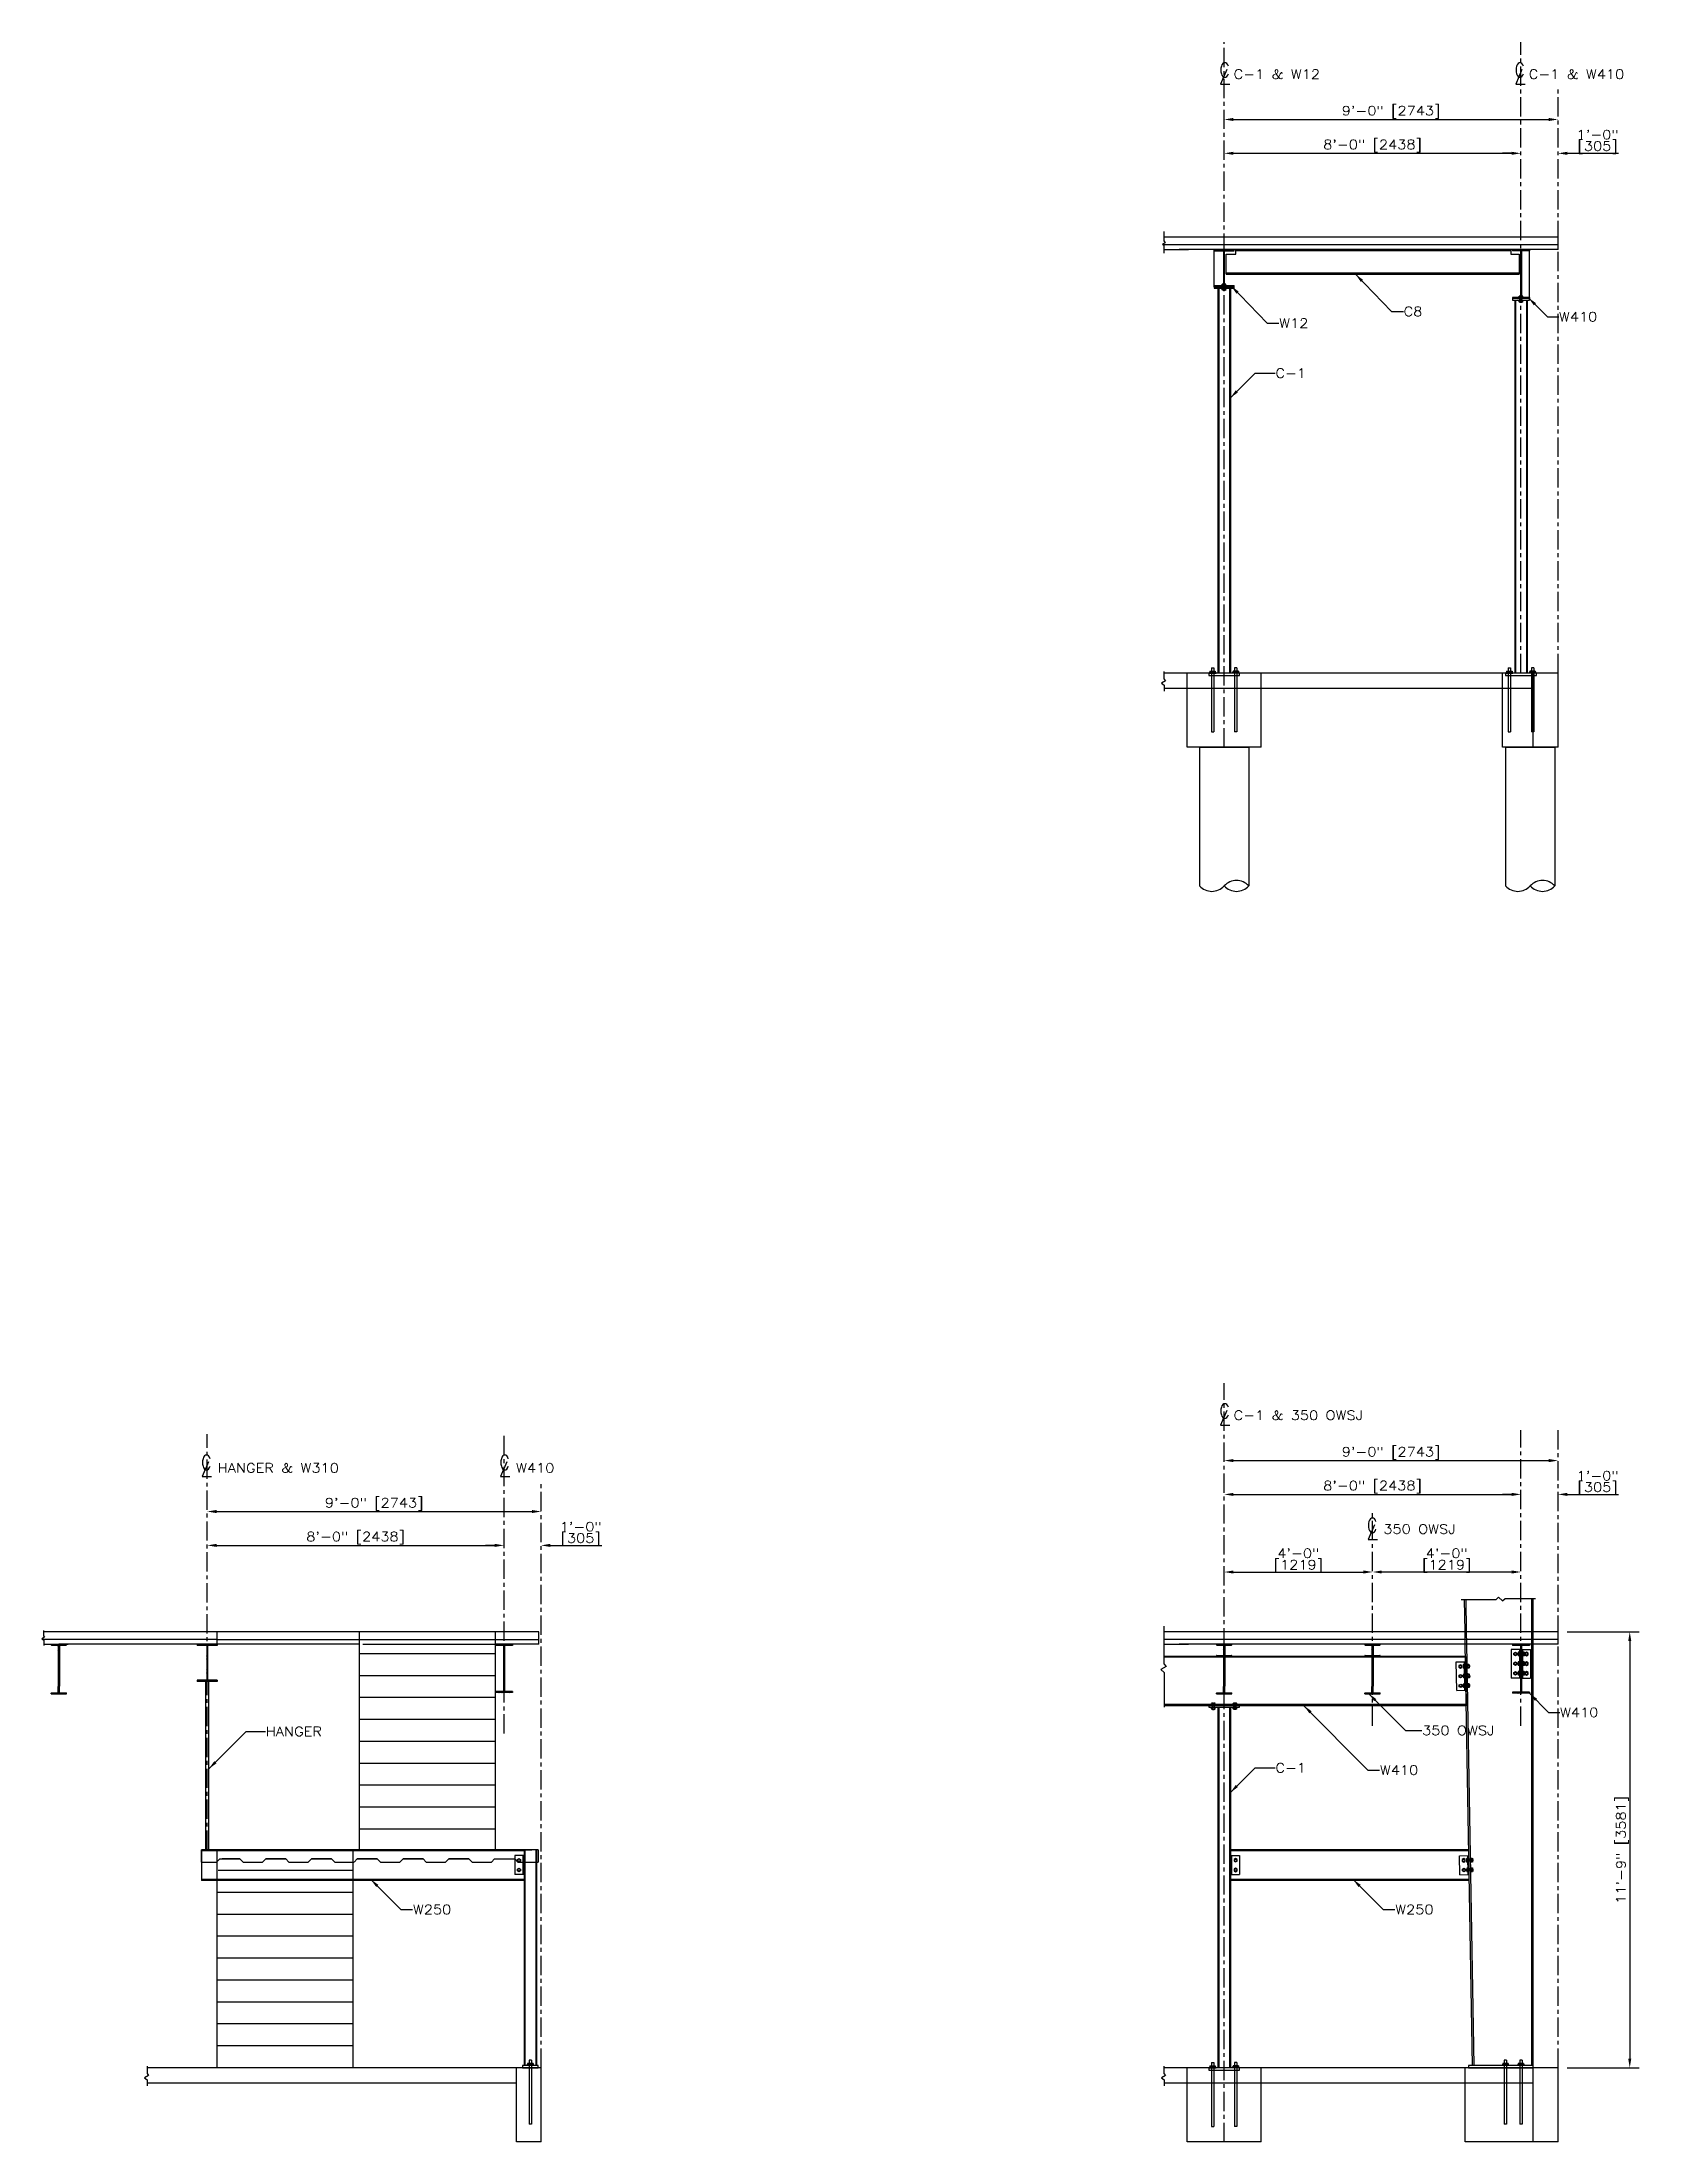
# Model space of a CAD drawing. Header units: inches. Extents: x -229 to 9761, y -1201 to 3580.
# Drawn here: x -229 to 287, y 399 to 1078 of the extents above; entities that cross this region are included whole.
import ezdxf

# ---------------------------------------------------------------- set-up
doc = ezdxf.new("R2010")
doc.units = ezdxf.units.IN
doc.header["$MEASUREMENT"] = 0
doc.linetypes.add('CENTER', pattern=[2, 1.25, -0.25, 0.25, -0.25])
doc.linetypes.add('HIDDEN', pattern=[0.375, 0.25, -0.125])
doc.layers.get('0').update_dxf_attribs({"linetype": 'CONTINUOUS'})
doc.layers.get('DEFPOINTS').update_dxf_attribs({"linetype": 'CONTINUOUS'})
for name, color, linetype in [('Arch_Section_Truss', 45, 'CONTINUOUS'), ('C-241-1', 241, 'CONTINUOUS'), ('CENTER', 1, 'CENTER'), ('LAYER131A', 131, 'CONTINUOUS'), ('Section-Stiffener', 2, 'CONTINUOUS'), ('Section_Hanger', 150, 'CONTINUOUS'), ('Struc_Section_BP', 135, 'CONTINUOUS'), ('Struc_Section_Conc', 71, 'CONTINUOUS'), ('Struc_Section_Dim', 5, 'CONTINUOUS'), ('Struc_Section_MachineBolt', 133, 'CONTINUOUS'), ('Struc_Section_PreEngCol', 150, 'CONTINUOUS'), ('Struc_Section_Stair', 131, 'CONTINUOUS'), ('Struc_Section_Steel', 11, 'CONTINUOUS'), ('Structural_SteelBeam', 22, 'CONTINUOUS'), ('TEXT', 4, 'CONTINUOUS')]:
    doc.layers.add(name, color=color, linetype=linetype)
doc.styles.add('ROMANS', font='ROMANS.SHX', dxfattribs={"width": 0.8})
doc.styles.add('ROMANS-115', font='romans.shx', dxfattribs={"width": 1.15})
doc.dimstyles.new('48-ROMANS-115', dxfattribs={"dimtxt": 3, "dimasz": 3, "dimexe": 3, "dimexo": 3, "dimgap": 0.0625, "dimtad": 1, "dimdec": 4, "dimzin": 1, "dimdsep": 46, "dimlunit": 4, "dimtxsty": 'ROMANS-115', "dimcen": 0.0625, "dimclrd": 256, "dimclre": 256, "dimclrt": 256, "dimadec": 0, "dimazin": 0, "dimtfac": 1, "dimtdec": 4, "dimtofl": 0, "dimtmove": 0, "dimatfit": 0, "dimfxl": 1, "dimfrac": 2, "dimtolj": 1, "dimtzin": 0, "dimarcsym": 0})
doc.dimstyles.new('48-ROMANS-115-BPV', dxfattribs={"dimtxt": 3, "dimasz": 3, "dimexe": 3, "dimexo": 3, "dimgap": 0.0625, "dimtad": 1, "dimdec": 4, "dimzin": 1, "dimdsep": 46, "dimlunit": 4, "dimtxsty": 'ROMANS-115', "dimcen": 0.0625, "dimclrd": 256, "dimclre": 256, "dimclrt": 256, "dimadec": 0, "dimazin": 0, "dimtfac": 1, "dimtdec": 4, "dimtofl": 0, "dimtmove": 0, "dimatfit": 0, "dimfxl": 1, "dimfrac": 2, "dimtolj": 1, "dimtzin": 0, "dimarcsym": 0})
pattern_1 = [(45, (0, 0), (-0.44194174, 0.44194174), []), (45, (0, 0.3125), (-0.44194174, 0.44194174), [])]

msp = doc.modelspace()

# ---------------------------------------------------------------- texts
at = {"layer": 'Struc_Section_Dim', "ltscale": 2, "style": 'ROMANS-115', "width": 1.15}
for s, p in [('C-1 & W12', (156.152888, 1066.361571)), ('C-1 & W410', (251.604036, 1066.361571)), ('C-1 & 350 OWSJ', (156.152888, 632.594623)), ('HANGER & W310', (-172.441534, 615.558277)), ('W410', (-75.964211, 615.558277)), ('350 OWSJ', (204.577542, 595.767078))]:
    msp.add_text(s, height=3, dxfattribs=at).set_placement(p)
at = {"layer": 'Struc_Section_Dim', "ltscale": 2, "char_height": 3, "attachment_point": 1, "style": 'ROMANS-115'}
for s, insert in [('C8', (211.129631, 992.609443)), ('W12', (170.871456, 988.836462)), ('\\A1;W410', (261.361813, 990.886676)), ('\\A1;C-1', (169.668903, 972.655702)), ('\\A1;W410', (261.714323, 539.473939)), ('\\A1;HANGER', (-156.891719, 533.334299)), ('350 OWSJ', (217.134359, 533.647526)), ('\\A1;C-1', (169.668903, 521.555982)), ('\\A1;W410', (203.449253, 520.830319)), ('W250', (-109.324574, 475.732984)), ('W250', (208.398749, 475.732984))]:
    msp.add_mtext(s, dxfattribs=dict(at, insert=insert))

# ---------------------------------------------------------------- blocks, each defined once
blk = doc.blocks.new('*D25')
at = {"layer": 'DEFPOINTS', "color": 0, "ltscale": 2}
for p in [(-175.83, 601.54), (-67.83, 602.95), (-67.83, 601.54)]:
    blk.add_point(p, dxfattribs=at)
at = {"layer": 'Struc_Section_Dim', "lineweight": -2, "ltscale": 2}
blk.add_line((-172.83, 602.95), (-70.83, 602.95), dxfattribs=at)
at = {"layer": 'Struc_Section_Dim', "ltscale": 2}
for points in [[(-172.83, 603.45), (-172.83, 602.45), (-175.83, 602.95)], [(-70.83, 603.45), (-70.83, 602.45), (-67.83, 602.95)]]:
    blk.add_solid(points, dxfattribs=at)
at = {"layer": 'Struc_Section_Dim', "ltscale": 2, "insert": (-121.83, 605.29), "char_height": 3, "attachment_point": 5, "style": 'ROMANS-115'}
blk.add_mtext('\\A1;9\'-0" [2743]', dxfattribs=at)
blk = doc.blocks.new('*D26')
at = {"layer": 'DEFPOINTS', "color": 0, "ltscale": 2}
for p in [(-175.83, 592.31), (-79.83, 592.31), (-79.83, 592)]:
    blk.add_point(p, dxfattribs=at)
at = {"layer": 'Struc_Section_Dim', "lineweight": -2, "ltscale": 2}
blk.add_line((-172.83, 592), (-82.83, 592), dxfattribs=at)
at = {"layer": 'Struc_Section_Dim', "ltscale": 2}
for points in [[(-172.83, 592.5), (-172.83, 591.5), (-175.83, 592)], [(-82.83, 592.5), (-82.83, 591.5), (-79.83, 592)]]:
    blk.add_solid(points, dxfattribs=at)
at = {"layer": 'Struc_Section_Dim', "ltscale": 2, "insert": (-127.83, 594.35), "char_height": 3, "attachment_point": 5, "style": 'ROMANS-115'}
blk.add_mtext('\\A1;8\'-0" [2438]', dxfattribs=at)
blk = doc.blocks.new('*D27')
at = {"layer": 'DEFPOINTS', "color": 0, "ltscale": 2}
for p in [(-79.83, 592), (-67.83, 592), (-67.83, 592)]:
    blk.add_point(p, dxfattribs=at)
at = {"layer": 'Struc_Section_Dim', "lineweight": -2, "ltscale": 2}
for p, q in [((-82.83, 592), (-85.83, 592)), ((-64.83, 592), (-48.24, 592))]:
    blk.add_line(p, q, dxfattribs=at)
at = {"layer": 'Struc_Section_Dim', "ltscale": 2}
for points in [[(-82.83, 592.5), (-82.83, 591.5), (-79.83, 592)], [(-64.83, 592.5), (-64.83, 591.5), (-67.83, 592)]]:
    blk.add_solid(points, dxfattribs=at)
at = {"layer": 'Struc_Section_Dim', "ltscale": 2, "char_height": 3, "attachment_point": 5, "style": 'ROMANS-115'}
for s, insert in [('\\A1;1\'-0"', (-55.03, 598.05)), ('\\A1;[305]', (-55.03, 593.85))]:
    blk.add_mtext(s, dxfattribs=dict(at, insert=insert))
blk = doc.blocks.new('CLMARK')
at = {"layer": 'TEXT'}
for p, q in [((1.5, 4.6), (-3.6, -7.6)), ((-3.6, -7.6), (4.1, -7.6))]:
    blk.add_line(p, q, dxfattribs=at)
at = {"layer": 'TEXT', "style": 'ROMANS', "width": 0.8}
blk.add_text('C', height=12, dxfattribs=at).set_placement((-4.6, -1.9))
blk = doc.blocks.new('outstandingconn1')
at = {"layer": 'Struc_Section_MachineBolt', "ltscale": 2}
for points in [[(1.2, 4.36), (1.69, 4.08), (2.18, 4.36), (2.18, 4.92), (1.69, 5.2), (1.2, 4.92)], [(1.2, 1.22), (1.69, 0.94), (2.18, 1.22), (2.18, 1.78), (1.69, 2.06), (1.2, 1.78)]]:
    blk.add_lwpolyline(points, close=True, dxfattribs=at)
for centre in [(1.69, 4.64), (1.69, 1.5)]:
    blk.add_circle(centre, 0.375, dxfattribs=at)
at = {"layer": 'Struc_Section_Steel', "color": 131, "ltscale": 2}
for p, q in [((0, 6.14), (3, 6.14)), ((0, 6.14), (0, 0)), ((0, 0), (3, 0)), ((0.38, 6.14), (0.38, 0)), ((3, 6.14), (3, 0))]:
    blk.add_line(p, q, dxfattribs=at)
blk = doc.blocks.new('*D14')
at = {"layer": 'DEFPOINTS', "color": 0, "ltscale": 2}
for p in [(261.09, 619.43), (153.09, 618.03), (261.09, 618.03)]:
    blk.add_point(p, dxfattribs=at)
at = {"layer": 'Struc_Section_Dim', "lineweight": -2, "ltscale": 2}
blk.add_line((156.09, 619.43), (258.09, 619.43), dxfattribs=at)
at = {"layer": 'Struc_Section_Dim', "ltscale": 2}
for points in [[(156.09, 619.93), (156.09, 618.93), (153.09, 619.43)], [(258.09, 619.93), (258.09, 618.93), (261.09, 619.43)]]:
    blk.add_solid(points, dxfattribs=at)
at = {"layer": 'Struc_Section_Dim', "ltscale": 2, "insert": (207.09, 621.78), "char_height": 3, "attachment_point": 5, "style": 'ROMANS-115'}
blk.add_mtext('\\A1;9\'-0" [2743]', dxfattribs=at)
blk = doc.blocks.new('OWSJ')
at = {"layer": 'Arch_Section_Truss'}
h = blk.add_hatch(dxfattribs=at)
h.set_pattern_fill('STEEL', color=251, scale=8, style=0)
h.set_pattern_definition([(45, (-5931.7465, -886.3496), (-0.70710678, 0.70710678), []), (45, (-5931.7465, -885.8496), (-0.70710678, 0.70710678), [])])
h.paths.add_polyline_path([(-0.25, 13.62, 0.414214), (-0.12, 13.5), (0.12, 13.5, 0.414214), (0.25, 13.62), (0.25, 15.75), (2.37, 15.75, 0.414214), (2.5, 15.87), (2.5, 16), (-2.5, 16), (-2.5, 15.87, 0.414214), (-2.38, 15.75), (-0.25, 15.75)])
h.paths.add_polyline_path([(-0.25, 0.25), (-2.38, 0.25, 0.414214), (-2.5, 0.12), (-2.5, 0), (2.5, 0), (2.5, 0.12, 0.414214), (2.37, 0.25), (0.25, 0.25), (0.25, 2.37, 0.414214), (0.12, 2.5), (-0.12, 2.5, 0.414214), (-0.25, 2.37)])
at = {"layer": 'Arch_Section_Truss', "color": 140}
for p, q in [((-2.5, 16), (2.5, 16)), ((-2.5, 16), (-2.5, 15.87)), ((-2.38, 15.75), (-0.25, 15.75)), ((-0.25, 15.75), (-0.25, 13.62)), ((0.25, 15.75), (2.37, 15.75)), ((0.25, 15.75), (0.25, 13.62)), ((2.5, 16), (2.5, 15.87)), ((-2.5, 12.25), (-2.5, 12)), ((-2.5, 12), (-0.19, 12)), ((-2.38, 12.37), (-0.19, 12.37)), ((-0.19, 13.52), (-0.19, 2.48)), ((-0.19, 13.52), (-0.19, 12.37)), ((-0.12, 13.5), (0.12, 13.5)), ((0.19, 13.52), (0.19, 2.48)), ((0.19, 13.52), (0.19, 12.37)), ((0.19, 12.37), (2.37, 12.37)), ((0.19, 12), (2.5, 12)), ((2.5, 12.25), (2.5, 12)), ((-2.5, 0), (-2.5, 0.12)), ((-2.5, 0), (2.5, 0)), ((-2.38, 0.25), (-0.25, 0.25)), ((-0.25, 0.25), (-0.25, 2.37)), ((-0.12, 2.5), (0.12, 2.5)), ((0.25, 0.25), (0.25, 2.37)), ((0.25, 0.25), (2.37, 0.25)), ((2.5, 0), (2.5, 0.12))]:
    blk.add_line(p, q, dxfattribs=at)
for centre, start, end in [((-2.38, 15.87), 180, 270), ((-0.12, 13.62), 180, 270), ((0.12, 13.62), 270, 0), ((2.37, 15.87), 270, 0), ((-2.38, 12.25), 90, 180), ((2.37, 12.25), 0, 90), ((-2.38, 0.12), 90, 180), ((-0.12, 2.37), 90, 180), ((0.12, 2.37), 0, 90), ((2.37, 0.12), 0, 90)]:
    blk.add_arc(centre, 0.125, start, end, dxfattribs=at)
blk = doc.blocks.new('*D17')
at = {"layer": 'DEFPOINTS', "color": 0, "ltscale": 2}
for p in [(153.09, 608.8), (249.09, 608.8), (249.09, 608.49)]:
    blk.add_point(p, dxfattribs=at)
at = {"layer": 'Struc_Section_Dim', "lineweight": -2, "ltscale": 2}
blk.add_line((156.09, 608.49), (246.09, 608.49), dxfattribs=at)
at = {"layer": 'Struc_Section_Dim', "ltscale": 2}
for points in [[(156.09, 608.99), (156.09, 607.99), (153.09, 608.49)], [(246.09, 608.99), (246.09, 607.99), (249.09, 608.49)]]:
    blk.add_solid(points, dxfattribs=at)
at = {"layer": 'Struc_Section_Dim', "ltscale": 2, "insert": (201.09, 610.84), "char_height": 3, "attachment_point": 5, "style": 'ROMANS-115'}
blk.add_mtext('\\A1;8\'-0" [2438]', dxfattribs=at)
blk = doc.blocks.new('*D18')
at = {"layer": 'DEFPOINTS', "color": 0, "ltscale": 2}
for p in [(249.09, 608.49), (261.09, 608.49), (261.09, 608.49)]:
    blk.add_point(p, dxfattribs=at)
at = {"layer": 'Struc_Section_Dim', "lineweight": -2, "ltscale": 2}
for p, q in [((246.09, 608.49), (243.09, 608.49)), ((264.09, 608.49), (280.69, 608.49))]:
    blk.add_line(p, q, dxfattribs=at)
at = {"layer": 'Struc_Section_Dim', "ltscale": 2}
for points in [[(246.09, 608.99), (246.09, 607.99), (249.09, 608.49)], [(264.09, 608.99), (264.09, 607.99), (261.09, 608.49)]]:
    blk.add_solid(points, dxfattribs=at)
at = {"layer": 'Struc_Section_Dim', "ltscale": 2, "char_height": 3, "attachment_point": 5, "style": 'ROMANS-115'}
for s, insert in [('\\A1;1\'-0"', (273.89, 614.54)), ('\\A1;[305]', (273.89, 610.34))]:
    blk.add_mtext(s, dxfattribs=dict(at, insert=insert))
blk = doc.blocks.new('Hex Nut - 10 mm side')
at = {"color": 0, "linetype": 'Continuous'}
for p, q in [((-9, -7), (-9, 7)), ((-1, 9), (-8, 9)), ((-1, 5), (-8, 5)), ((0, -7), (0, 7)), ((-1, -5), (-8, -5)), ((-1, -9), (-8, -9))]:
    blk.add_line(p, q, dxfattribs=at)
for centre, radius, start, end in [((-5, 7), 4.19, 147.1328, 212.8672), ((7, 0), 15.7, 163.2214, 196.7786), ((-4, 7), 4.19, 327.1328, 32.8672), ((-16, 0), 15.7, 343.2214, 16.7787), ((-5, -7), 4.19, 147.1328, 212.8672), ((-4, -7), 4.19, 327.1328, 32.8672)]:
    blk.add_arc(centre, radius, start, end, dxfattribs=at)
blk = doc.blocks.new('MachBolt')
at = {"layer": 'C-241-1', "color": 133, "linetype": 'HIDDEN', "ltscale": 0.05}
for p, q in [((-0.6, 1.62), (-0.6, 1.97)), ((-0.6, 1.62), (0.6, 1.62)), ((-0.47, 1.62), (-0.6, 1.62)), ((-0.47, 1.58), (-0.47, 1.62)), ((-0.47, 1.58), (0.47, 1.58)), ((-0.45, 2.01), (0.45, 2.01)), ((-0.32, 1.44), (0.32, 1.44)), ((-0.32, 0.11), (0.32, 0.11)), ((-0.22, 0), (-0.32, 0.11)), ((-0.3, 1.62), (-0.3, 1.97)), ((-0.22, 0), (0.22, 0)), ((0.22, 0), (0.32, 0.11)), ((0.3, 1.62), (0.3, 1.97)), ((0.47, 1.62), (0.6, 1.62)), ((0.47, 1.58), (0.47, 1.62)), ((0.6, 1.62), (0.6, 1.97))]:
    blk.add_line(p, q, dxfattribs=at)
at = {"layer": 'C-241-1', "color": 133, "linetype": 'HIDDEN', "ltscale": 0.5}
for p, q in [((-0.32, 0.11), (-0.32, 1.58)), ((-0.22, 0.11), (-0.22, 1.44)), ((0.22, 0.11), (0.22, 1.44)), ((0.32, 0.11), (0.32, 1.58))]:
    blk.add_line(p, q, dxfattribs=at)
at = {"layer": 'C-241-1', "color": 133, "linetype": 'HIDDEN', "ltscale": 0.05}
for centre, radius, start, end in [((-0.45, 1.74), 0.275, 57.13278, 122.86722), ((0, 0.98), 1.03, 73.22135, 106.77865), ((0.45, 1.74), 0.275, 57.13278, 122.86722)]:
    blk.add_arc(centre, radius, start, end, dxfattribs=at)
at = {"layer": 'C-241-1', "color": 133, "linetype": 'HIDDEN', "ltscale": 0.05, "xscale": 0.06561666666584642, "yscale": 0.06561666666584642, "zscale": 0.06561666666666667, "rotation": 270}
blk.add_blockref('Hex Nut - 10 mm side', (0, 0.11), dxfattribs=at)
blk = doc.blocks.new('outstandingconn2')
at = {"layer": 'Struc_Section_MachineBolt', "ltscale": 2}
for points in [[(-1.2, 7.5), (-1.69, 7.22), (-2.18, 7.5), (-2.18, 8.06), (-1.69, 8.34), (-1.2, 8.06)], [(-1.2, 4.36), (-1.69, 4.08), (-2.18, 4.36), (-2.18, 4.92), (-1.69, 5.2), (-1.2, 4.92)], [(-1.2, 1.22), (-1.69, 0.94), (-2.18, 1.22), (-2.18, 1.78), (-1.69, 2.06), (-1.2, 1.78)]]:
    blk.add_lwpolyline(points, close=True, dxfattribs=at)
for centre in [(-1.69, 7.78), (-1.69, 4.64), (-1.69, 1.5)]:
    blk.add_circle(centre, 0.375, dxfattribs=at)
at = {"layer": 'Struc_Section_Steel', "color": 131, "ltscale": 2}
for p, q in [((-3, 9.28), (-3, 0)), ((0, 9.28), (-3, 9.28)), ((-0.38, 9.28), (-0.38, 0)), ((0, 9.28), (0, 0)), ((0, 0), (-3, 0))]:
    blk.add_line(p, q, dxfattribs=at)
blk = doc.blocks.new('*D23')
at = {"layer": 'DEFPOINTS', "color": 0, "ltscale": 2}
for p in [(153.09, 579.93), (201.09, 583.39), (201.09, 579.93)]:
    blk.add_point(p, dxfattribs=at)
at = {"layer": 'Struc_Section_Dim', "lineweight": -2, "ltscale": 2}
blk.add_line((156.09, 583.39), (198.09, 583.39), dxfattribs=at)
at = {"layer": 'Struc_Section_Dim', "ltscale": 2}
for points in [[(156.09, 583.89), (156.09, 582.89), (153.09, 583.39)], [(198.09, 583.89), (198.09, 582.89), (201.09, 583.39)]]:
    blk.add_solid(points, dxfattribs=at)
at = {"layer": 'Struc_Section_Dim', "ltscale": 2, "char_height": 3, "attachment_point": 5, "style": 'ROMANS-115'}
for s, insert in [('\\A1;4\'-0"', (177.09, 589.44)), ('\\A1;[1219]', (177.09, 585.24))]:
    blk.add_mtext(s, dxfattribs=dict(at, insert=insert))
blk = doc.blocks.new('*D24')
at = {"layer": 'DEFPOINTS', "color": 0, "ltscale": 2}
for p in [(201.09, 583.39), (201.09, 579.93), (249.09, 579.93)]:
    blk.add_point(p, dxfattribs=at)
at = {"layer": 'Struc_Section_Dim', "lineweight": -2, "ltscale": 2}
blk.add_line((246.09, 583.39), (204.09, 583.39), dxfattribs=at)
at = {"layer": 'Struc_Section_Dim', "ltscale": 2}
for points in [[(204.09, 583.89), (204.09, 582.89), (201.09, 583.39)], [(246.09, 583.89), (246.09, 582.89), (249.09, 583.39)]]:
    blk.add_solid(points, dxfattribs=at)
at = {"layer": 'Struc_Section_Dim', "ltscale": 2, "char_height": 3, "attachment_point": 5, "style": 'ROMANS-115'}
for s, insert in [('\\A1;4\'-0"', (225.09, 589.44)), ('\\A1;[1219]', (225.09, 585.24))]:
    blk.add_mtext(s, dxfattribs=dict(at, insert=insert))
blk = doc.blocks.new('*D31')
at = {"layer": 'DEFPOINTS', "color": 0, "ltscale": 2}
for p in [(261.09, 1053.2), (153.09, 1051.8), (261.09, 1051.8)]:
    blk.add_point(p, dxfattribs=at)
at = {"layer": 'Struc_Section_Dim', "lineweight": -2, "ltscale": 2}
blk.add_line((156.09, 1053.2), (258.09, 1053.2), dxfattribs=at)
at = {"layer": 'Struc_Section_Dim', "ltscale": 2}
for points in [[(156.09, 1053.7), (156.09, 1052.7), (153.09, 1053.2)], [(258.09, 1053.7), (258.09, 1052.7), (261.09, 1053.2)]]:
    blk.add_solid(points, dxfattribs=at)
at = {"layer": 'Struc_Section_Dim', "ltscale": 2, "insert": (207.09, 1055.55), "char_height": 3, "attachment_point": 5, "style": 'ROMANS-115'}
blk.add_mtext('\\A1;9\'-0" [2743]', dxfattribs=at)
blk = doc.blocks.new('*D29')
at = {"layer": 'DEFPOINTS', "color": 0, "ltscale": 2}
for p in [(153.09, 1042.57), (249.09, 1042.57), (249.09, 1042.26)]:
    blk.add_point(p, dxfattribs=at)
at = {"layer": 'Struc_Section_Dim', "lineweight": -2, "ltscale": 2}
blk.add_line((156.09, 1042.26), (246.09, 1042.26), dxfattribs=at)
at = {"layer": 'Struc_Section_Dim', "ltscale": 2}
for points in [[(156.09, 1042.76), (156.09, 1041.76), (153.09, 1042.26)], [(246.09, 1042.76), (246.09, 1041.76), (249.09, 1042.26)]]:
    blk.add_solid(points, dxfattribs=at)
at = {"layer": 'Struc_Section_Dim', "ltscale": 2, "insert": (201.09, 1044.61), "char_height": 3, "attachment_point": 5, "style": 'ROMANS-115'}
blk.add_mtext('\\A1;8\'-0" [2438]', dxfattribs=at)
blk = doc.blocks.new('*D30')
at = {"layer": 'DEFPOINTS', "color": 0, "ltscale": 2}
for p in [(249.09, 1042.26), (261.09, 1042.26), (261.09, 1042.26)]:
    blk.add_point(p, dxfattribs=at)
at = {"layer": 'Struc_Section_Dim', "lineweight": -2, "ltscale": 2}
for p, q in [((246.09, 1042.26), (243.09, 1042.26)), ((264.09, 1042.26), (280.69, 1042.26))]:
    blk.add_line(p, q, dxfattribs=at)
at = {"layer": 'Struc_Section_Dim', "ltscale": 2}
for points in [[(246.09, 1042.76), (246.09, 1041.76), (249.09, 1042.26)], [(264.09, 1042.76), (264.09, 1041.76), (261.09, 1042.26)]]:
    blk.add_solid(points, dxfattribs=at)
at = {"layer": 'Struc_Section_Dim', "ltscale": 2, "char_height": 3, "attachment_point": 5, "style": 'ROMANS-115'}
for s, insert in [('\\A1;1\'-0"', (273.89, 1048.3)), ('\\A1;[305]', (273.89, 1044.11))]:
    blk.add_mtext(s, dxfattribs=dict(at, insert=insert))
blk = doc.blocks.new('*D33')
at = {"layer": 'DEFPOINTS', "color": 0, "ltscale": 2}
for p in [(261.09, 564.03), (261.09, 423.03), (284.28, 423.03)]:
    blk.add_point(p, dxfattribs=at)
at = {"layer": 'Section-Stiffener', "lineweight": -2, "ltscale": 2}
for p, q in [((264.09, 564.03), (287.28, 564.03)), ((284.28, 561.03), (284.28, 426.03)), ((264.09, 423.03), (287.28, 423.03))]:
    blk.add_line(p, q, dxfattribs=at)
at = {"layer": 'Section-Stiffener', "ltscale": 2}
for points in [[(283.78, 561.03), (284.78, 561.03), (284.28, 564.03)], [(283.78, 426.03), (284.78, 426.03), (284.28, 423.03)]]:
    blk.add_solid(points, dxfattribs=at)
at = {"layer": 'Section-Stiffener', "ltscale": 2, "insert": (281.93, 493.53), "char_height": 3, "attachment_point": 5, "rotation": 90, "style": 'ROMANS-115'}
blk.add_mtext('\\A1;11\'-9" [3581]', dxfattribs=at)

# ---------------------------------------------------------------- dimensions: what is measured, and where the dimension line sits
at = {"layer": 'Section-Stiffener', "ltscale": 2}
dim = msp.add_linear_dim(base=(284.276486, 423.027184), p1=(261.092949, 564.027184), p2=(261.092949, 423.027184), angle=90, dimstyle='48-ROMANS-115', dxfattribs=at)
dim.commit()
dim.dimension.update_dxf_attribs({"geometry": '*D33', "text_midpoint": (281.928272, 493.527184)})
at = {"layer": 'Struc_Section_Dim', "ltscale": 2}
for base, p1, p2, dimstyle, override, picture, middle in [((261.092949, 1053.199294), (153.092949, 1051.797867), (261.092949, 1051.797867), '48-ROMANS-115', {"dimse1": 1, "dimse2": 1}, '*D31', (207.092949, 1055.547508)), ((249.092949, 1042.257755), (153.092949, 1042.566113), (249.092949, 1042.566113), '48-ROMANS-115', {"dimse1": 1, "dimse2": 1}, '*D29', (201.092949, 1044.60597)), ((261.092949, 1042.257755), (249.092949, 1042.257755), (261.092949, 1042.257755), '48-ROMANS-115-BPV', {"dimpost": '\\X', "dimse1": 1, "dimse2": 1}, '*D30', (273.891164, 1046.454184)), ((261.092949, 619.432345), (153.092949, 618.030919), (261.092949, 618.030919), '48-ROMANS-115', {"dimse1": 1, "dimse2": 1}, '*D14', (207.092949, 621.780559)), ((249.092949, 608.490806), (153.092949, 608.799165), (249.092949, 608.799165), '48-ROMANS-115', {"dimse1": 1, "dimse2": 1}, '*D17', (201.092949, 610.839021)), ((261.092949, 608.490806), (249.092949, 608.490806), (261.092949, 608.490806), '48-ROMANS-115-BPV', {"dimpost": '\\X', "dimse1": 1, "dimse2": 1}, '*D18', (273.891164, 612.687235)), ((-67.832373, 602.945084), (-175.832373, 601.543657), (-67.832373, 601.543657), '48-ROMANS-115', {"dimse1": 1, "dimse2": 1}, '*D25', (-121.832373, 605.293298)), ((-79.832373, 592.003545), (-175.832373, 592.311903), (-79.832373, 592.311903), '48-ROMANS-115', {"dimse1": 1, "dimse2": 1}, '*D26', (-127.832373, 594.35176)), ((-67.832373, 592.003545), (-79.832373, 592.003545), (-67.832373, 592.003545), '48-ROMANS-115-BPV', {"dimpost": '\\X', "dimse1": 1, "dimse2": 1}, '*D27', (-55.034158, 596.199974)), ((201.092949, 583.39116), (153.092949, 579.928145), (201.092949, 579.928145), '48-ROMANS-115-BPV', {"dimpost": '\\X', "dimse1": 1, "dimse2": 1}, '*D23', (177.092949, 587.587589))]:
    dim = msp.add_linear_dim(base=base, p1=p1, p2=p2, dimstyle=dimstyle, override=override, dxfattribs=at)
    dim.commit()
    dim.dimension.update_dxf_attribs({"geometry": picture, "text_midpoint": middle})
dim = msp.add_linear_dim(base=(201.092949, 583.39116), p1=(249.092949, 579.928145), p2=(201.092949, 579.928145), angle=180, dimstyle='48-ROMANS-115-BPV', override={"dimpost": '\\X', "dimse1": 1, "dimse2": 1}, dxfattribs=at)
dim.commit()
dim.dimension.update_dxf_attribs({"geometry": '*D24', "text_midpoint": (225.092949, 587.587589)})

# ---------------------------------------------------------------- hatches: boundary and pattern name
at = {"layer": 'Arch_Section_Truss'}
h = msp.add_hatch(dxfattribs=at)
h.set_pattern_fill('STEEL', color=256, scale=8, style=0)
h.set_pattern_definition([(45, (-6155.5788, -342.3224), (-0.70710678, 0.70710678), []), (45, (-6155.5788, -341.8224), (-0.70710678, 0.70710678), [])])
h.paths.add_polyline_path([(-224.082373, 557.652184, 0.4142135624), (-223.957373, 557.527184), (-223.707373, 557.527184, 0.4142135624), (-223.582373, 557.652184), (-223.582373, 559.777184), (-221.457373, 559.777184, 0.4142135624), (-221.332373, 559.902184), (-221.332373, 560.027184), (-226.332373, 560.027184), (-226.332373, 559.902184, 0.4142135624), (-226.207373, 559.777184), (-224.082373, 559.777184)])
h.paths.add_polyline_path([(-224.082373, 544.277184), (-226.207373, 544.277184, 0.4142135624), (-226.332373, 544.152184), (-226.332373, 544.027184), (-221.332373, 544.027184), (-221.332373, 544.152184, 0.4142135624), (-221.457373, 544.277184), (-223.582373, 544.277184), (-223.582373, 546.402184, 0.4142135624), (-223.707373, 546.527184), (-223.957373, 546.527184, 0.4142135624), (-224.082373, 546.402184)])
at = {"layer": 'Structural_SteelBeam'}
h = msp.add_hatch(dxfattribs=at)
h.set_pattern_fill('STEEL', color=256, scale=5, style=0)
h.set_pattern_definition([(135, (409.0157, 1027.0813), (0.4419417, 0.4419417), []), (135, (409.0157, 1027.3938), (0.4419417, 0.4419417), [])])
h.paths.add_polyline_path([(251.842949, 1011.126904), (251.842949, 1010.751904), (249.217949, 1010.751904), (249.217949, 995.626904), (251.842949, 995.626904), (251.842949, 995.251904), (249.092949, 995.251904), (249.092949, 1011.126904)])
h.paths.add_polyline_path([(246.342949, 1010.751904), (246.342949, 1011.126904), (249.092949, 1011.126904), (249.092949, 995.251904), (246.342949, 995.251904), (246.342949, 995.626904), (248.967949, 995.626904), (248.967949, 1010.751904)])
h = msp.add_hatch(dxfattribs=at)
h.set_pattern_fill('STEEL', color=256, scale=5, style=0)
h.set_pattern_definition(pattern_1)
h.paths.add_polyline_path([(-175.832373, 560.027184), (-179.082373, 560.027184), (-179.082373, 559.652184), (-175.957373, 559.652184), (-175.957373, 548.402184), (-179.082373, 548.402184), (-179.082373, 548.027184), (-175.832373, 548.027184)])
h.paths.add_polyline_path([(-172.582373, 560.027184), (-175.832373, 560.027184), (-175.832373, 548.027184), (-172.582373, 548.027184), (-172.582373, 548.402184), (-175.707373, 548.402184), (-175.707373, 559.652184), (-172.582373, 559.652184)])
h = msp.add_hatch(dxfattribs=at)
h.set_pattern_fill('STEEL', color=256, scale=5, style=0)
h.set_pattern_definition(pattern_1)
h.paths.add_polyline_path([(-77.082373, 560.027184), (-79.582373, 560.027184), (-79.582373, 559.652184), (-77.082373, 559.652184)])
h.paths.add_polyline_path([(-79.832373, 560.027184), (-82.582373, 560.027184), (-82.582373, 559.652184), (-79.957373, 559.652184), (-79.957373, 556.937184), (-79.832373, 556.937184)])
h.paths.add_polyline_path([(-79.707373, 556.937184), (-79.832373, 556.937184), (-79.832373, 549.847184), (-79.707373, 549.847184)])
h.paths.add_polyline_path([(-79.832373, 549.847184), (-79.957373, 549.847184), (-79.957373, 544.777184), (-82.582373, 544.777184), (-82.582373, 544.402184), (-79.832373, 544.402184)])
h.paths.add_polyline_path([(-79.707373, 549.847184), (-79.832373, 549.847184), (-79.832373, 544.402184), (-79.582373, 544.402184), (-79.582373, 544.777184), (-79.707373, 544.777184)])
h.paths.add_polyline_path([(-77.082373, 544.777184), (-79.582373, 544.777184), (-79.582373, 544.402184), (-77.082373, 544.402184)])
h = msp.add_hatch(dxfattribs=at)
h.set_pattern_fill('STEEL', color=256, scale=5, style=0)
h.set_pattern_definition([(135, (409.0157, 575.9816), (0.4419417, 0.4419417), []), (135, (409.0157, 576.2941), (0.4419417, 0.4419417), [])])
h.paths.add_polyline_path([(251.842949, 560.027184), (251.842949, 559.652184), (249.217949, 559.652184), (249.217949, 544.527184), (251.842949, 544.527184), (251.842949, 544.152184), (249.092949, 544.152184), (249.092949, 560.027184)])
h.paths.add_polyline_path([(246.342949, 559.652184), (246.342949, 560.027184), (249.092949, 560.027184), (249.092949, 544.152184), (246.342949, 544.152184), (246.342949, 544.527184), (248.967949, 544.527184), (248.967949, 559.652184)])

# ---------------------------------------------------------------- linework, layer by layer
at = {"layer": 'Arch_Section_Truss'}
for p, q in [((-226.332373, 560.027184), (-221.332373, 560.027184)), ((-226.332373, 560.027184), (-226.332373, 559.902184)), ((-226.207373, 559.777184), (-224.082373, 559.777184)), ((-224.082373, 559.777184), (-224.082373, 557.652184)), ((-224.019873, 557.543931), (-224.019873, 546.510437)), ((-224.019873, 557.543931), (-224.019873, 556.402184)), ((-223.957373, 557.527184), (-223.707373, 557.527184)), ((-223.644873, 557.543931), (-223.644873, 546.510437)), ((-223.644873, 557.543931), (-223.644873, 556.402184)), ((-223.582373, 559.777184), (-221.457373, 559.777184)), ((-223.582373, 559.777184), (-223.582373, 557.652184)), ((-221.332373, 560.027184), (-221.332373, 559.902184)), ((-226.332373, 544.027184), (-226.332373, 544.152184)), ((-226.332373, 544.027184), (-221.332373, 544.027184)), ((-226.207373, 544.277184), (-224.082373, 544.277184)), ((-224.082373, 544.277184), (-224.082373, 546.402184)), ((-223.957373, 546.527184), (-223.707373, 546.527184)), ((-223.582373, 544.277184), (-223.582373, 546.402184)), ((-223.582373, 544.277184), (-221.457373, 544.277184)), ((-221.332373, 544.027184), (-221.332373, 544.152184))]:
    msp.add_line(p, q, dxfattribs=at)
for centre, start, end in [((-226.207373, 559.902184), 180, 270), ((-223.957373, 557.652184), 180, 270), ((-223.707373, 557.652184), 270, 0), ((-221.457373, 559.902184), 270, 0), ((-226.207373, 544.152184), 90, 180), ((-223.957373, 546.402184), 90, 180), ((-223.707373, 546.402184), 0, 90), ((-221.457373, 544.152184), 0, 90)]:
    msp.add_arc(centre, 0.125, start, end, dxfattribs=at)
at = {"layer": 'C-241-1', "ltscale": 0.05}
for p, q in [((152.496355, 999.540654), (152.496355, 999.886092)), ((153.689544, 999.540654), (152.496355, 999.540654)), ((152.621492, 999.540654), (152.496355, 999.540654)), ((152.621492, 999.501904), (152.621492, 999.540654)), ((153.564407, 999.501904), (152.621492, 999.501904)), ((153.540395, 999.930091), (152.645504, 999.930091)), ((153.415865, 999.356592), (152.770033, 999.356592)), ((152.794652, 999.540654), (152.794652, 999.886092)), ((153.391246, 999.540654), (153.391246, 999.886092)), ((153.564407, 999.540654), (153.689544, 999.540654)), ((153.564407, 999.501904), (153.564407, 999.540654)), ((153.689544, 999.540654), (153.689544, 999.886092)), ((153.415865, 998.026281), (152.770033, 998.026281)), ((152.876596, 997.919718), (152.770033, 998.026281)), ((153.309303, 997.919718), (152.876596, 997.919718)), ((153.309303, 997.919718), (153.415865, 998.026281)), ((248.496355, 995.665654), (248.496355, 996.011092)), ((249.689544, 995.665654), (248.496355, 995.665654)), ((248.621492, 995.665654), (248.496355, 995.665654)), ((248.621492, 995.626904), (248.621492, 995.665654)), ((249.564407, 995.626904), (248.621492, 995.626904)), ((249.540395, 996.055091), (248.645504, 996.055091)), ((249.415865, 995.481592), (248.770033, 995.481592)), ((249.415865, 994.151281), (248.770033, 994.151281)), ((248.876596, 994.044718), (248.770033, 994.151281)), ((248.794652, 995.665654), (248.794652, 996.011092)), ((249.309303, 994.044718), (248.876596, 994.044718)), ((249.309303, 994.044718), (249.415865, 994.151281)), ((249.391246, 995.665654), (249.391246, 996.011092)), ((249.564407, 995.665654), (249.689544, 995.665654)), ((249.564407, 995.626904), (249.564407, 995.665654)), ((249.689544, 995.665654), (249.689544, 996.011092)), ((248.164763, 557.324629), (248.164763, 556.429738)), ((248.5542, 557.473778), (248.208762, 557.473778)), ((248.5542, 557.175481), (248.208762, 557.175481)), ((248.5542, 557.473778), (248.5542, 556.28059)), ((248.5542, 557.348641), (248.5542, 557.473778)), ((248.592949, 557.348641), (248.5542, 557.348641)), ((248.592949, 557.348641), (248.592949, 556.405726)), ((248.738262, 557.2001), (248.738262, 556.554268)), ((250.193573, 557.2001), (250.193573, 556.554268)), ((250.300136, 557.093538), (250.193573, 557.2001)), ((250.300136, 557.093538), (250.300136, 556.66083)), ((230.432213, 553.311972), (230.447492, 552.417211)), ((230.819047, 553.467748), (230.47366, 553.46185)), ((230.82414, 553.169494), (230.478752, 553.163596)), ((230.485567, 550.187427), (230.500846, 549.292667)), ((230.834325, 552.572987), (230.488938, 552.567089)), ((230.839418, 552.274733), (230.494031, 552.268836)), ((230.872401, 550.343203), (230.527014, 550.337305)), ((230.819047, 553.467748), (230.839418, 552.274733)), ((230.821183, 553.342629), (230.819047, 553.467748)), ((230.859928, 553.343291), (230.821183, 553.342629)), ((230.876026, 552.400513), (230.837282, 552.399852)), ((230.837282, 552.399852), (230.839418, 552.274733)), ((230.859928, 553.343291), (230.876026, 552.400513)), ((230.872401, 550.343203), (230.892772, 549.150189)), ((230.874537, 550.218085), (230.872401, 550.343203)), ((230.913282, 550.218746), (230.874537, 550.218085)), ((230.913282, 550.218746), (230.92938, 549.275969)), ((231.007755, 553.197252), (231.018781, 552.551514)), ((232.337872, 553.219965), (232.348899, 552.574227)), ((232.446238, 553.115237), (232.337872, 553.219965)), ((232.453626, 552.682593), (232.348899, 552.574227)), ((232.446238, 553.115237), (232.453626, 552.682593)), ((248.164763, 554.184629), (248.164763, 553.289738)), ((248.164763, 551.044629), (248.164763, 550.149738)), ((248.5542, 556.578887), (248.208762, 556.578887)), ((248.5542, 556.28059), (248.208762, 556.28059)), ((248.5542, 554.333778), (248.208762, 554.333778)), ((248.5542, 554.035481), (248.208762, 554.035481)), ((248.5542, 553.438887), (248.208762, 553.438887)), ((248.5542, 553.14059), (248.208762, 553.14059)), ((248.5542, 551.193778), (248.208762, 551.193778)), ((248.5542, 550.895481), (248.208762, 550.895481)), ((248.5542, 550.298887), (248.208762, 550.298887)), ((248.5542, 556.405726), (248.5542, 556.28059)), ((248.592949, 556.405726), (248.5542, 556.405726)), ((248.5542, 554.333778), (248.5542, 553.14059)), ((248.5542, 554.208641), (248.5542, 554.333778)), ((248.592949, 554.208641), (248.5542, 554.208641)), ((248.5542, 553.265726), (248.5542, 553.14059)), ((248.592949, 553.265726), (248.5542, 553.265726)), ((248.5542, 551.193778), (248.5542, 550.00059)), ((248.5542, 551.068641), (248.5542, 551.193778)), ((248.592949, 551.068641), (248.5542, 551.068641)), ((248.592949, 554.208641), (248.592949, 553.265726)), ((248.592949, 551.068641), (248.592949, 550.125726)), ((248.738262, 554.0601), (248.738262, 553.414268)), ((248.738262, 550.9201), (248.738262, 550.274268)), ((250.300136, 556.66083), (250.193573, 556.554268)), ((250.193573, 554.0601), (250.193573, 553.414268)), ((250.300136, 553.953538), (250.193573, 554.0601)), ((250.300136, 553.52083), (250.193573, 553.414268)), ((250.193573, 550.9201), (250.193573, 550.274268)), ((250.300136, 550.813538), (250.193573, 550.9201)), ((250.300136, 550.38083), (250.193573, 550.274268)), ((250.300136, 553.953538), (250.300136, 553.52083)), ((250.300136, 550.813538), (250.300136, 550.38083)), ((230.877494, 550.04495), (230.532106, 550.039052)), ((230.5542, 546.168122), (230.538921, 547.062883)), ((230.887679, 549.448443), (230.542292, 549.442545)), ((230.892772, 549.150189), (230.547385, 549.144291)), ((230.925755, 547.218659), (230.580368, 547.212761)), ((230.930848, 546.920405), (230.58546, 546.914507)), ((230.941034, 546.323898), (230.595646, 546.318)), ((230.946126, 546.025644), (230.600739, 546.019747)), ((230.92938, 549.275969), (230.890636, 549.275307)), ((230.890636, 549.275307), (230.892772, 549.150189)), ((230.946126, 546.025644), (230.925755, 547.218659)), ((230.927891, 547.09354), (230.925755, 547.218659)), ((230.966636, 547.094202), (230.927891, 547.09354)), ((230.982734, 546.151424), (230.94399, 546.150763)), ((230.94399, 546.150763), (230.946126, 546.025644)), ((230.982734, 546.151424), (230.966636, 547.094202)), ((231.061109, 550.072708), (231.072135, 549.42697)), ((231.125489, 546.302425), (231.114463, 546.948163)), ((232.391226, 550.09542), (232.402253, 549.449682)), ((232.499592, 549.990693), (232.391226, 550.09542)), ((232.50698, 549.558049), (232.402253, 549.449682)), ((232.455607, 546.325138), (232.44458, 546.970876)), ((232.552946, 546.866148), (232.44458, 546.970876)), ((232.560334, 546.433504), (232.455607, 546.325138)), ((232.499592, 549.990693), (232.50698, 549.558049)), ((232.560334, 546.433504), (232.552946, 546.866148)), ((248.5542, 550.00059), (248.208762, 550.00059)), ((248.5542, 550.125726), (248.5542, 550.00059)), ((248.592949, 550.125726), (248.5542, 550.125726)), ((155.996355, 540.565934), (155.996355, 540.911371)), ((157.189544, 540.565934), (155.996355, 540.565934)), ((156.121492, 540.565934), (155.996355, 540.565934)), ((156.121492, 540.527184), (156.121492, 540.565934)), ((157.064407, 540.527184), (156.121492, 540.527184)), ((157.040395, 540.955371), (156.145504, 540.955371)), ((156.915865, 540.381872), (156.270033, 540.381872)), ((156.915865, 539.05156), (156.270033, 539.05156)), ((156.376596, 538.944998), (156.270033, 539.05156)), ((156.294652, 540.565934), (156.294652, 540.911371)), ((156.809303, 538.944998), (156.376596, 538.944998)), ((156.809303, 538.944998), (156.915865, 539.05156)), ((156.891246, 540.565934), (156.891246, 540.911371)), ((157.064407, 540.565934), (157.189544, 540.565934)), ((157.064407, 540.527184), (157.064407, 540.565934)), ((157.189544, 540.565934), (157.189544, 540.911371)), ((231.503303, 490.586285), (231.518582, 489.691524)), ((231.890136, 490.742061), (231.544749, 490.736163)), ((231.895229, 490.443807), (231.549842, 490.437909)), ((231.905415, 489.8473), (231.560028, 489.841402)), ((231.910508, 489.549047), (231.565121, 489.543149)), ((231.890136, 490.742061), (231.910508, 489.549047)), ((231.892273, 490.616942), (231.890136, 490.742061)), ((231.931017, 490.617604), (231.892273, 490.616942)), ((231.947116, 489.674827), (231.908372, 489.674165)), ((231.908372, 489.674165), (231.910508, 489.549047)), ((231.931017, 490.617604), (231.947116, 489.674827)), ((232.078844, 490.471565), (232.089871, 489.825827)), ((233.408962, 490.494278), (233.419988, 489.84854)), ((233.517328, 490.389551), (233.408962, 490.494278)), ((233.524716, 489.956906), (233.419988, 489.84854)), ((233.517328, 490.389551), (233.524716, 489.956906)), ((231.556657, 487.461741), (231.571936, 486.56698)), ((231.94349, 487.617516), (231.598103, 487.611618)), ((231.948583, 487.319263), (231.603196, 487.313365)), ((231.958769, 486.722756), (231.613382, 486.716858)), ((231.963862, 486.424502), (231.618475, 486.418604)), ((231.94349, 487.617516), (231.963862, 486.424502)), ((231.945627, 487.492398), (231.94349, 487.617516)), ((231.984371, 487.493059), (231.945627, 487.492398)), ((232.00047, 486.550282), (231.961726, 486.54962)), ((231.961726, 486.54962), (231.963862, 486.424502)), ((231.984371, 487.493059), (232.00047, 486.550282)), ((232.132198, 487.347021), (232.143225, 486.701283)), ((233.462316, 487.369733), (233.473342, 486.723996)), ((233.570682, 487.265006), (233.462316, 487.369733)), ((233.57807, 486.832362), (233.473342, 486.723996)), ((233.570682, 487.265006), (233.57807, 486.832362))]:
    msp.add_line(p, q, dxfattribs=at)
at = {"layer": 'C-241-1', "ltscale": 0.5}
for p, q in [((152.770033, 998.026281), (152.770033, 999.501904)), ((152.876596, 998.026281), (152.876596, 999.356592)), ((153.309303, 998.026281), (153.309303, 999.356592)), ((153.415865, 998.026281), (153.415865, 999.501904)), ((248.770033, 994.151281), (248.770033, 995.626904)), ((248.876596, 994.151281), (248.876596, 995.481592)), ((249.309303, 994.151281), (249.309303, 995.481592)), ((249.415865, 994.151281), (249.415865, 995.626904)), ((250.193573, 557.2001), (248.592949, 557.2001)), ((250.193573, 557.093538), (248.738262, 557.093538)), ((232.337872, 553.219965), (230.862464, 553.194771)), ((232.348899, 552.574227), (230.87349, 552.549033)), ((232.339692, 553.113418), (231.009574, 553.090705)), ((232.347079, 552.680774), (231.016962, 552.658061)), ((250.193573, 556.554268), (248.592949, 556.554268)), ((250.193573, 554.0601), (248.592949, 554.0601)), ((250.193573, 553.414268), (248.592949, 553.414268)), ((250.193573, 550.9201), (248.592949, 550.9201)), ((250.193573, 550.274268), (248.592949, 550.274268)), ((250.193573, 556.66083), (248.738262, 556.66083)), ((250.193573, 553.953538), (248.738262, 553.953538)), ((250.193573, 553.52083), (248.738262, 553.52083)), ((250.193573, 550.813538), (248.738262, 550.813538)), ((250.193573, 550.38083), (248.738262, 550.38083)), ((232.391226, 550.09542), (230.915818, 550.070227)), ((232.402253, 549.449682), (230.926844, 549.424489)), ((232.44458, 546.970876), (230.969172, 546.945682)), ((232.455607, 546.325138), (230.980198, 546.299944)), ((232.393046, 549.988874), (231.062928, 549.966161)), ((232.400433, 549.556229), (231.070316, 549.533516)), ((232.4464, 546.864329), (231.116282, 546.841616)), ((232.453787, 546.431685), (231.12367, 546.408972)), ((156.270033, 539.05156), (156.270033, 540.527184)), ((156.376596, 539.05156), (156.376596, 540.381872)), ((156.809303, 539.05156), (156.809303, 540.381872)), ((156.915865, 539.05156), (156.915865, 540.527184)), ((233.408962, 490.494278), (231.933553, 490.469084)), ((233.419988, 489.84854), (231.94458, 489.823346)), ((233.410781, 490.387731), (232.080664, 490.365018)), ((233.418169, 489.955087), (232.088051, 489.932374)), ((233.462316, 487.369733), (231.986907, 487.34454)), ((233.473342, 486.723996), (231.997934, 486.698802)), ((233.464135, 487.263187), (232.134018, 487.240474)), ((233.471523, 486.830542), (232.141405, 486.807829))]:
    msp.add_line(p, q, dxfattribs=at)
at = {"layer": 'C-241-1'}
for p, q in [((148.222022, 874.312471), (150.463877, 874.312471)), ((148.222022, 874.312471), (148.222022, 874.126904)), ((148.222022, 874.126904), (150.463877, 874.126904)), ((148.472022, 874.807317), (150.213877, 874.807317)), ((148.472022, 874.807317), (148.472022, 874.312471)), ((148.966867, 875.848554), (148.966867, 874.807317)), ((148.966867, 875.848554), (149.719032, 875.848554)), ((149.719032, 875.848554), (149.719032, 874.807317)), ((150.213877, 874.807317), (150.213877, 874.312471)), ((150.463877, 874.312471), (150.463877, 874.126904)), ((157.963877, 874.312471), (155.722022, 874.312471)), ((155.722022, 874.312471), (155.722022, 874.126904)), ((157.963877, 874.126904), (155.722022, 874.126904)), ((157.713877, 874.807317), (155.972022, 874.807317)), ((155.972022, 874.807317), (155.972022, 874.312471)), ((156.466867, 875.848554), (156.466867, 874.807317)), ((157.219032, 875.848554), (156.466867, 875.848554)), ((157.219032, 875.848554), (157.219032, 874.807317)), ((157.713877, 874.807317), (157.713877, 874.312471)), ((157.963877, 874.312471), (157.963877, 874.126904)), ((244.222022, 874.312471), (246.463877, 874.312471)), ((244.222022, 874.312471), (244.222022, 874.126904)), ((244.222022, 874.126904), (246.463877, 874.126904)), ((244.472022, 874.807317), (246.213877, 874.807317)), ((244.472022, 874.807317), (244.472022, 874.312471)), ((244.966867, 875.848554), (244.966867, 874.807317)), ((244.966867, 875.848554), (245.719032, 875.848554)), ((245.719032, 875.848554), (245.719032, 874.807317)), ((246.213877, 874.807317), (246.213877, 874.312471)), ((246.463877, 874.312471), (246.463877, 874.126904)), ((253.963877, 874.312471), (251.722022, 874.312471)), ((251.722022, 874.312471), (251.722022, 874.126904)), ((253.963877, 874.126904), (251.722022, 874.126904)), ((253.713877, 874.807317), (251.972022, 874.807317)), ((251.972022, 874.807317), (251.972022, 874.312471)), ((252.466867, 875.848554), (252.466867, 874.807317)), ((253.219032, 875.848554), (252.466867, 875.848554)), ((253.219032, 875.848554), (253.219032, 874.807317)), ((253.713877, 874.807317), (253.713877, 874.312471)), ((253.963877, 874.312471), (253.963877, 874.126904)), ((-70.211445, 423.962751), (-72.4533, 423.962751)), ((-72.4533, 423.962751), (-72.4533, 423.777184)), ((-70.211445, 423.777184), (-72.4533, 423.777184)), ((-70.461445, 424.457596), (-72.2033, 424.457596)), ((-72.2033, 424.457596), (-72.2033, 423.962751)), ((-71.708455, 425.498833), (-71.708455, 424.457596)), ((-70.95629, 425.498833), (-71.708455, 425.498833)), ((-70.95629, 425.498833), (-70.95629, 424.457596)), ((-70.461445, 424.457596), (-70.461445, 423.962751)), ((-70.211445, 423.962751), (-70.211445, 423.777184)), ((148.222022, 423.212751), (150.463877, 423.212751)), ((148.222022, 423.212751), (148.222022, 423.027184)), ((148.222022, 423.027184), (150.463877, 423.027184)), ((148.472022, 423.707596), (150.213877, 423.707596)), ((148.472022, 423.707596), (148.472022, 423.212751)), ((148.966867, 424.748833), (148.966867, 423.707596)), ((148.966867, 424.748833), (149.719032, 424.748833)), ((149.719032, 424.748833), (149.719032, 423.707596)), ((150.213877, 423.707596), (150.213877, 423.212751)), ((150.463877, 423.212751), (150.463877, 423.027184)), ((157.963877, 423.212751), (155.722022, 423.212751)), ((155.722022, 423.212751), (155.722022, 423.027184)), ((157.963877, 423.027184), (155.722022, 423.027184)), ((157.713877, 423.707596), (155.972022, 423.707596)), ((155.972022, 423.707596), (155.972022, 423.212751)), ((156.466867, 424.748833), (156.466867, 423.707596)), ((157.219032, 424.748833), (156.466867, 424.748833)), ((157.219032, 424.748833), (157.219032, 423.707596)), ((157.713877, 423.707596), (157.713877, 423.212751)), ((157.963877, 423.212751), (157.963877, 423.027184)), ((245.213877, 423.962751), (242.972022, 423.962751)), ((242.972022, 423.962751), (242.972022, 423.777184)), ((245.213877, 423.777184), (242.972022, 423.777184)), ((244.963877, 424.457596), (243.222022, 424.457596)), ((243.222022, 424.457596), (243.222022, 423.962751)), ((243.716867, 425.498833), (243.716867, 424.457596)), ((244.469032, 425.498833), (243.716867, 425.498833)), ((244.469032, 425.498833), (244.469032, 424.457596)), ((244.963877, 424.457596), (244.963877, 423.962751)), ((245.213877, 423.962751), (245.213877, 423.777184)), ((250.213877, 423.962751), (247.972022, 423.962751)), ((247.972022, 423.962751), (247.972022, 423.777184)), ((250.213877, 423.777184), (247.972022, 423.777184)), ((249.963877, 424.457596), (248.222022, 424.457596)), ((248.222022, 424.457596), (248.222022, 423.962751)), ((248.716867, 425.498833), (248.716867, 424.457596)), ((249.469032, 425.498833), (248.716867, 425.498833)), ((249.469032, 425.498833), (249.469032, 424.457596)), ((249.963877, 424.457596), (249.963877, 423.962751)), ((250.213877, 423.962751), (250.213877, 423.777184))]:
    msp.add_line(p, q, dxfattribs=at)
at = {"layer": 'C-241-1', "ltscale": 10}
for p, q in [((148.966867, 874.807317), (148.966867, 855.126904)), ((149.719032, 874.807317), (149.719032, 855.126904)), ((156.466867, 874.807317), (156.466867, 855.126904)), ((157.219032, 874.807317), (157.219032, 855.126904)), ((244.966867, 874.807317), (244.966867, 855.126904)), ((245.719032, 874.807317), (245.719032, 855.126904)), ((252.466867, 874.807317), (252.466867, 855.126904)), ((253.219032, 874.807317), (253.219032, 855.126904)), ((148.966867, 855.126904), (149.719032, 855.126904)), ((157.219032, 855.126904), (156.466867, 855.126904)), ((244.966867, 855.126904), (245.719032, 855.126904)), ((148.966867, 423.707596), (148.966867, 404.027184)), ((149.719032, 423.707596), (149.719032, 404.027184)), ((156.466867, 423.707596), (156.466867, 404.027184)), ((157.219032, 423.707596), (157.219032, 404.027184)), ((243.716867, 424.457596), (243.716867, 404.777184)), ((244.469032, 424.457596), (244.469032, 404.777184)), ((248.716867, 424.457596), (248.716867, 404.777184)), ((249.469032, 424.457596), (249.469032, 404.777184)), ((244.469032, 404.777184), (243.716867, 404.777184)), ((249.469032, 404.777184), (248.716867, 404.777184))]:
    msp.add_line(p, q, dxfattribs=at)
at = {"layer": 'C-241-1', "ltscale": 2}
for p, q in [((253.219032, 855.126904), (252.466867, 855.126904)), ((-71.708455, 424.457596), (-71.708455, 404.777184)), ((-70.95629, 424.457596), (-70.95629, 404.777184)), ((-70.95629, 404.777184), (-71.708455, 404.777184)), ((148.966867, 404.027184), (149.719032, 404.027184)), ((157.219032, 404.027184), (156.466867, 404.027184))]:
    msp.add_line(p, q, dxfattribs=at)
at = {"layer": 'C-241-1', "ltscale": 0.05}
for centre, radius, start, end in [((152.645504, 999.655267), 0.274824, 57.13278, 122.86722), ((153.092949, 998.89676), 1.033331, 73.22135, 106.77865), ((153.540395, 999.655267), 0.274824, 57.13278, 122.86722), ((248.645504, 995.780267), 0.274824, 57.13278, 122.86722), ((249.092949, 995.02176), 1.033331, 73.22135, 106.77865), ((249.540395, 995.780267), 0.274824, 57.13278, 122.86722), ((248.439586, 557.324629), 0.274824, 147.13278, 212.86722), ((249.198094, 556.877184), 1.033331, 163.22135, 196.77865), ((230.706997, 553.316664), 0.274824, 148.111054693, 213.845494692), ((231.473033, 552.882234), 1.033331, 164.199624692, 197.756924693), ((230.722276, 552.421903), 0.274824, 148.111054693, 213.845494692), ((230.760351, 550.19212), 0.274824, 148.111054693, 213.845494692), ((248.439586, 556.429738), 0.274824, 147.13278, 212.86722), ((248.439586, 554.184629), 0.274824, 147.13278, 212.86722), ((249.198094, 553.737184), 1.033331, 163.22135, 196.77865), ((248.439586, 553.289738), 0.274824, 147.13278, 212.86722), ((248.439586, 551.044629), 0.274824, 147.13278, 212.86722), ((249.198094, 550.597184), 1.033331, 163.22135, 196.77865), ((248.439586, 550.149738), 0.274824, 147.13278, 212.86722), ((231.526387, 549.757689), 1.033331, 164.199624692, 197.756924693), ((230.77563, 549.297359), 0.274824, 148.111054693, 213.845494692), ((230.813705, 547.067575), 0.274824, 148.111054693, 213.845494692), ((231.579741, 546.633145), 1.033331, 164.199624692, 197.756924693), ((230.828984, 546.172814), 0.274824, 148.111054693, 213.845494692), ((156.145504, 540.680547), 0.274824, 57.13278, 122.86722), ((156.592949, 539.922039), 1.033331, 73.22135, 106.77865), ((157.040395, 540.680547), 0.274824, 57.13278, 122.86722), ((231.778086, 490.590977), 0.274824, 148.111054693, 213.845494692), ((232.544123, 490.156547), 1.033331, 164.199624692, 197.756924693), ((231.793365, 489.696216), 0.274824, 148.111054693, 213.845494692), ((231.83144, 487.466433), 0.274824, 148.111054693, 213.845494692), ((232.597477, 487.032003), 1.033331, 164.199624692, 197.756924693), ((231.846719, 486.571672), 0.274824, 148.111054693, 213.845494692)]:
    msp.add_arc(centre, radius, start, end, dxfattribs=at)
at = {"layer": 'CENTER', "ltscale": 5}
for p, q in [((153.092949, 850.126904), (153.092949, 1078.263601)), ((249.092949, 874.126904), (249.092949, 1078.263601)), ((261.092949, 874.126904), (261.092949, 1063.055547)), ((153.092949, 399.027184), (153.092949, 644.496653)), ((-175.832373, 493.527184), (-175.832373, 628.009391)), ((-79.832373, 531.146719), (-79.832373, 628.009391)), ((249.092949, 533.666345), (249.092949, 629.288598)), ((261.092949, 423.027184), (261.092949, 629.288598)), ((-67.832373, 423.027184), (-67.832373, 612.801337)), ((201.092949, 533.666345), (201.092949, 602.573017))]:
    msp.add_line(p, q, dxfattribs=at)
at = {"layer": 'LAYER131A'}
for p, q in [((151.092949, 998.626904), (151.092949, 874.126904)), ((155.092949, 998.626904), (155.092949, 874.126904)), ((247.092949, 994.751904), (247.092949, 874.126904)), ((251.092949, 994.751904), (251.092949, 874.126904)), ((145.107041, 850.126904), (145.107041, 805.300075)), ((145.107041, 850.126904), (161.078858, 850.126904)), ((161.078858, 850.126904), (161.078858, 805.300075)), ((244.107041, 850.126904), (244.107041, 805.300075)), ((244.107041, 850.126904), (260.078858, 850.126904)), ((260.078858, 850.126904), (260.078858, 805.300075)), ((151.092949, 539.652184), (151.092949, 423.027184)), ((155.092949, 539.652184), (155.092949, 423.027184)), ((-74.832373, 493.527184), (-70.832373, 493.527184)), ((-73.332373, 493.527184), (-73.332373, 423.777184)), ((-69.332373, 493.527184), (-69.332373, 423.777184))]:
    msp.add_line(p, q, dxfattribs=at)
for centre, start, end in [((149.099995, 808.969989), 222.586035859, 317.413964141), ((157.085904, 801.630161), 42.586035859, 137.413964141), ((157.085904, 808.969989), 222.586035859, 317.413964141), ((248.099995, 808.969989), 222.586035859, 317.413964141), ((256.085904, 801.630161), 42.586035859, 137.413964141), ((256.085904, 808.969989), 222.586035859, 317.413964141)]:
    msp.add_arc(centre, 5.423279, start, end, dxfattribs=at)
at = {"layer": 'Section-Stiffener', "ltscale": 2}
for p, q in [((149.842949, 999.501904), (149.842949, 1010.751904)), ((251.842949, 995.626904), (251.842949, 1010.751904))]:
    msp.add_line(p, q, dxfattribs=at)
at = {"layer": 'Section_Hanger', "ltscale": 2}
for p, q in [((-176.332373, 493.527184), (-176.332373, 548.027184)), ((-175.332373, 493.527184), (-175.332373, 548.027184))]:
    msp.add_line(p, q, dxfattribs=at)
at = {"layer": 'Struc_Section_BP', "ltscale": 2}
for points in [[(149.842949, 998.626904), (156.342949, 998.626904), (156.342949, 999.126904), (149.842949, 999.126904)], [(246.342949, 994.751904), (251.842949, 994.751904), (251.842949, 995.251904), (246.342949, 995.251904)], [(148.092949, 873.376904), (158.092949, 873.376904), (158.092949, 874.126904), (148.092949, 874.126904)], [(244.092949, 873.376904), (254.092949, 873.376904), (254.092949, 874.126904), (244.092949, 874.126904)], [(148.092949, 539.652184), (158.092949, 539.652184), (158.092949, 540.152184), (148.092949, 540.152184)], [(-73.832373, 423.027184), (-68.832373, 423.027184), (-68.832373, 423.777184), (-73.832373, 423.777184)], [(148.092949, 422.277184), (158.092949, 422.277184), (158.092949, 423.027184), (148.092949, 423.027184)], [(232.092949, 423.027184), (253.092949, 423.027184), (253.092949, 423.777184), (232.092949, 423.777184)]]:
    msp.add_lwpolyline(points, close=True, dxfattribs=at)
at = {"layer": 'Struc_Section_Conc', "ltscale": 20}
for p, q in [((261.092949, 1012.626904), (133.466836, 1012.626904)), ((-172.582373, 561.527184), (-228.915247, 561.527184)), ((-172.582373, 561.527184), (-68.582373, 561.527184)), ((-125.557373, 560.027184), (-79.582373, 560.027184)), ((261.092949, 561.527184), (133.618365, 561.527184)), ((-128.582373, 486.837184), (-172.332373, 486.837184))]:
    msp.add_line(p, q, dxfattribs=at)
at = {"layer": 'Struc_Section_Conc', "ltscale": 2}
for p, q in [((261.092949, 1015.126904), (133.618365, 1015.126904)), ((261.092949, 1011.126904), (261.092949, 1015.126904)), ((133.618365, 1011.126904), (141.517658, 1011.126904)), ((261.092949, 1011.126904), (138.500503, 1011.126904)), ((-172.582373, 564.027184), (-228.747375, 564.027184)), ((-68.582373, 564.027184), (-172.582373, 564.027184)), ((-172.582373, 560.027184), (-172.582373, 564.027184)), ((-68.582373, 560.027184), (-68.582373, 564.027184)), ((261.092949, 564.027184), (133.618365, 564.027184)), ((261.092949, 560.027184), (261.092949, 564.027184)), ((-228.685332, 560.027184), (-220.848082, 560.027184)), ((-172.582373, 560.027184), (-223.865237, 560.027184)), ((-126.582373, 560.027184), (-172.582373, 560.027184)), ((-68.582373, 560.027184), (-79.582373, 560.027184)), ((133.618365, 560.027184), (141.517658, 560.027184)), ((261.092949, 560.027184), (138.500503, 560.027184)), ((-68.832373, 493.527184), (-177.642373, 493.527184)), ((-177.642373, 489.527184), (-177.642373, 493.527184)), ((-177.642373, 489.527184), (-172.815217, 489.527184)), ((-172.785271, 489.527184), (-171.739926, 490.572529)), ((-171.739926, 490.572529), (-165.265508, 490.572529)), ((-165.265508, 490.572529), (-170.989926, 490.572529)), ((-164.220164, 489.527184), (-165.265508, 490.572529)), ((-164.220164, 489.527184), (-158.002717, 489.527184)), ((-157.972771, 489.527184), (-156.927426, 490.572529)), ((-156.927426, 490.572529), (-150.453008, 490.572529)), ((-150.453008, 490.572529), (-156.927426, 490.572529)), ((-156.927426, 490.572529), (-150.453008, 490.572529)), ((-149.407664, 489.527184), (-150.453008, 490.572529)), ((-149.407664, 489.527184), (-143.190217, 489.527184)), ((-143.160271, 489.527184), (-142.114926, 490.572529)), ((-135.640508, 490.572529), (-142.114926, 490.572529)), ((-142.114926, 490.572529), (-135.640508, 490.572529)), ((-142.114926, 490.572529), (-135.640508, 490.572529)), ((-134.595164, 489.527184), (-135.640508, 490.572529)), ((-134.595164, 489.527184), (-128.377717, 489.527184)), ((-128.347771, 489.527184), (-127.302426, 490.572529)), ((-127.302426, 490.572529), (-120.828008, 490.572529)), ((-120.828008, 490.572529), (-127.302426, 490.572529)), ((-127.302426, 490.572529), (-120.828008, 490.572529)), ((-119.782664, 489.527184), (-120.828008, 490.572529)), ((-119.782664, 489.527184), (-113.565217, 489.527184)), ((-113.535271, 489.527184), (-112.489926, 490.572529)), ((-106.015508, 490.572529), (-112.489926, 490.572529)), ((-112.489926, 490.572529), (-106.015508, 490.572529)), ((-112.489926, 490.572529), (-106.015508, 490.572529)), ((-104.970164, 489.527184), (-106.015508, 490.572529)), ((-104.970164, 489.527184), (-98.752717, 489.527184)), ((-98.722771, 489.527184), (-97.677426, 490.572529)), ((-97.677426, 490.572529), (-91.203008, 490.572529)), ((-91.203008, 490.572529), (-97.677426, 490.572529)), ((-97.677426, 490.572529), (-91.203008, 490.572529)), ((-90.157664, 489.527184), (-91.203008, 490.572529)), ((-90.157664, 489.527184), (-83.940217, 489.527184)), ((-83.910271, 489.527184), (-82.864926, 490.572529)), ((-82.864926, 490.572529), (-76.390508, 490.572529)), ((-75.345164, 489.527184), (-76.390508, 490.572529)), ((-75.345164, 489.527184), (-68.832373, 489.527184)), ((-68.832373, 493.527184), (-68.832373, 489.527184))]:
    msp.add_line(p, q, dxfattribs=at)
at = {"layer": 'Struc_Section_Dim', "ltscale": 2}
for p, q in [((134.028735, 1013.349511), (133.19115, 1012.853697)), ((133.19115, 1012.853697), (133.618365, 1012.502249)), ((133.618365, 1016.968364), (133.618365, 1013.908504)), ((133.618365, 1013.908504), (134.028735, 1013.349511)), ((133.618365, 1012.502249), (133.618365, 1009.930121)), ((134.091447, 871.648424), (132.83507, 870.904703)), ((132.83507, 870.904703), (133.680408, 870.209287)), ((133.618365, 874.702217), (133.618365, 872.292842)), ((261.092949, 874.126904), (133.618365, 874.126904)), ((133.618365, 872.292842), (134.091447, 871.648424)), ((133.680408, 870.209287), (133.680408, 868.33451)), ((253.092949, 850.126904), (253.092949, 874.126904)), ((261.092949, 850.126904), (261.092949, 874.126904)), ((253.092949, 869.126904), (133.680408, 869.126904)), ((141.092949, 850.126904), (141.092949, 869.126904)), ((165.092949, 850.126904), (165.092949, 869.126904)), ((243.092949, 850.126904), (243.092949, 869.126904)), ((165.092949, 850.126904), (141.092949, 850.126904)), ((253.092949, 850.126904), (243.092949, 850.126904)), ((261.092949, 850.126904), (253.092949, 850.126904)), ((229.720308, 574.482193), (241.058947, 574.482193)), ((241.058947, 574.482193), (241.862521, 575.284909)), ((241.862521, 575.284909), (243.177465, 574.117324)), ((243.177465, 574.117324), (243.981044, 574.847064)), ((243.981044, 574.847064), (253.79902, 574.847064)), ((-228.747375, 564.520711), (-228.747375, 562.739003)), ((133.618365, 565.868643), (133.618365, 553.725335)), ((-228.441425, 562.322247), (-229.27901, 561.826433)), ((-229.27901, 561.826433), (-228.685332, 561.338045)), ((-228.747375, 562.739003), (-228.441425, 562.322247)), ((-228.685332, 561.338045), (-228.685332, 559.578021)), ((134.300844, 552.795684), (132.625674, 551.804056)), ((132.625674, 551.804056), (133.680408, 550.936381)), ((133.618365, 553.725335), (134.300844, 552.795684)), ((133.680408, 550.936381), (133.680408, 539.628026)), ((-195.306957, 423.602497), (-195.306957, 421.193121)), ((-67.832373, 423.027184), (-195.306957, 423.027184)), ((-195.306957, 421.193121), (-194.833875, 420.548703)), ((-75.832373, 399.027184), (-75.832373, 423.027184)), ((-67.832373, 399.027184), (-67.832373, 423.027184)), ((133.618365, 423.602497), (133.618365, 421.193121)), ((261.092949, 423.027184), (133.618365, 423.027184)), ((133.618365, 421.193121), (134.091447, 420.548703)), ((253.092949, 399.027184), (253.092949, 423.027184)), ((261.092949, 399.027184), (261.092949, 423.027184)), ((-194.833875, 420.548703), (-196.090252, 419.804983)), ((-196.090252, 419.804983), (-195.244914, 419.109567)), ((-195.244914, 419.109567), (-195.244914, 417.234789)), ((-75.832373, 418.027184), (-195.244914, 418.027184)), ((134.091447, 420.548703), (132.83507, 419.804983)), ((132.83507, 419.804983), (133.680408, 419.109567)), ((133.680408, 419.109567), (133.680408, 417.234789)), ((253.092949, 418.027184), (133.680408, 418.027184)), ((141.092949, 399.027184), (141.092949, 418.027184)), ((165.092949, 399.027184), (165.092949, 418.027184)), ((231.092949, 399.027184), (231.092949, 418.027184)), ((-67.832373, 399.027184), (-75.832373, 399.027184)), ((165.092949, 399.027184), (141.092949, 399.027184)), ((253.092949, 399.027184), (231.092949, 399.027184)), ((261.092949, 399.027184), (253.092949, 399.027184))]:
    msp.add_line(p, q, dxfattribs=at)
at = {"layer": 'Struc_Section_Dim', "ltscale": 5}
for p, q in [((141.092949, 869.126904), (141.092949, 874.126904)), ((165.092949, 869.126904), (165.092949, 874.126904)), ((243.092949, 869.126904), (243.092949, 874.126904)), ((141.092949, 418.027184), (141.092949, 423.027184)), ((165.092949, 418.027184), (165.092949, 423.027184)), ((231.092949, 418.027184), (231.092949, 423.027184))]:
    msp.add_line(p, q, dxfattribs=at)
at = {"layer": 'Struc_Section_MachineBolt', "ltscale": 2}
for points in [[(229.02783, 552.566453), (229.516924, 552.284074), (230.006018, 552.566453), (230.006018, 553.131211), (229.516924, 553.413589), (229.02783, 553.131211)], [(229.071828, 549.989803), (229.550996, 550.288716), (230.049446, 550.0232), (230.068728, 549.458772), (229.58956, 549.159859), (229.09111, 549.425375)], [(229.125182, 546.865259), (229.60435, 547.164171), (230.1028, 546.898655), (230.122082, 546.334227), (229.642914, 546.035315), (229.144464, 546.30083)], [(230.098919, 489.840766), (230.588014, 489.558387), (231.077108, 489.840766), (231.077108, 490.405524), (230.588014, 490.687902), (230.098919, 490.405524)], [(230.142917, 487.264116), (230.622086, 487.563029), (231.120536, 487.297513), (231.139818, 486.733085), (230.660649, 486.434172), (230.162199, 486.699688)]]:
    msp.add_lwpolyline(points, close=True, dxfattribs=at)
for centre in [(229.516924, 552.848832), (229.570278, 549.724287), (229.623632, 546.599743), (230.588014, 490.123145), (230.641368, 486.9986)]:
    msp.add_circle(centre, 0.375, dxfattribs=at)
at = {"layer": 'Struc_Section_PreEngCol', "ltscale": 5}
for p, q in [((231.013791, 564.027184), (230.866314, 574.482193)), ((231.513864, 564.027184), (231.366387, 574.482193)), ((252.592949, 564.027184), (252.592949, 574.847064)), ((253.092949, 564.027184), (253.092949, 574.847064)), ((231.082094, 560.027184), (231.013791, 564.027184)), ((231.582167, 560.027184), (231.513864, 564.027184)), ((252.592949, 560.027184), (252.592949, 564.027184)), ((253.092949, 560.027184), (253.092949, 564.027184)), ((233.408668, 423.777184), (231.082094, 560.027184)), ((233.908741, 423.777184), (231.582167, 560.027184)), ((252.592949, 423.777184), (252.592949, 560.027184)), ((253.092949, 423.777184), (253.092949, 560.027184)), ((230.961551, 545.12237), (230.803623, 554.371022)), ((231.979286, 485.521228), (231.874712, 491.645335))]:
    msp.add_line(p, q, dxfattribs=at)
at = {"layer": 'Struc_Section_Stair', "ltscale": 5}
for p, q in [((-126.582373, 493.527184), (-126.582373, 564.027184)), ((-82.582373, 493.527184), (-82.582373, 564.027184)), ((-82.582373, 556.937184), (-126.582373, 556.937184)), ((-82.582373, 549.847184), (-126.582373, 549.847184)), ((-82.582373, 542.757184), (-126.582373, 542.757184)), ((-82.582373, 535.667184), (-126.582373, 535.667184)), ((-82.582373, 528.577184), (-126.582373, 528.577184)), ((-82.582373, 521.487184), (-126.582373, 521.487184)), ((-82.582373, 514.397184), (-126.582373, 514.397184)), ((-82.582373, 507.307184), (-126.582373, 507.307184)), ((-82.582373, 500.217184), (-126.582373, 500.217184)), ((-172.582373, 423.027184), (-172.582373, 493.527184)), ((-128.582373, 423.027184), (-128.582373, 493.527184)), ((-128.582373, 479.747184), (-172.582373, 479.747184)), ((-128.582373, 472.657184), (-172.582373, 472.657184)), ((-128.582373, 465.567184), (-172.582373, 465.567184)), ((-128.582373, 458.477184), (-172.582373, 458.477184)), ((-128.582373, 451.387184), (-172.582373, 451.387184)), ((-128.582373, 444.297184), (-172.582373, 444.297184)), ((-128.582373, 437.207184), (-172.582373, 437.207184)), ((-128.582373, 430.117184), (-172.582373, 430.117184))]:
    msp.add_line(p, q, dxfattribs=at)
at = {"layer": 'Struc_Section_Steel', "ltscale": 2}
for p, q in [((149.842949, 1011.126904), (156.342949, 1011.126904)), ((149.842949, 1010.751904), (149.842949, 1011.126904)), ((149.842949, 1010.751904), (152.967949, 1010.751904)), ((152.967949, 999.501904), (152.967949, 1010.751904)), ((153.217949, 999.501904), (153.217949, 1010.751904)), ((153.217949, 1010.751904), (156.342949, 1010.751904)), ((153.717949, 1003.126904), (153.717949, 1009.626904)), ((153.717949, 1009.626904), (156.842949, 1009.626904)), ((156.342949, 1010.751904), (156.342949, 1011.126904)), ((156.842949, 1011.126904), (245.842949, 1011.126904)), ((156.842949, 1009.626904), (156.842949, 1011.126904)), ((245.842949, 1009.626904), (248.467949, 1009.626904)), ((246.342949, 1011.126904), (249.092949, 1011.126904)), ((149.842949, 999.501904), (152.967949, 999.501904)), ((149.842949, 999.126904), (149.842949, 999.501904)), ((149.842949, 999.126904), (156.342949, 999.126904)), ((153.217949, 999.501904), (156.342949, 999.501904)), ((153.717949, 1003.126904), (248.467949, 1003.126904)), ((156.342949, 999.126904), (156.342949, 999.501904)), ((228.179005, 554.326205), (231.178568, 554.377424)), ((228.336933, 545.077553), (228.179005, 554.326205)), ((231.150397, 556.027184), (231.421475, 540.152184)), ((228.336933, 545.077553), (231.336496, 545.128773)), ((-177.642373, 493.527184), (-177.642373, 483.652184)), ((-73.332373, 493.527184), (-73.332373, 483.652184)), ((155.092949, 493.527184), (155.092949, 483.652184)), ((229.250095, 491.600518), (232.249658, 491.651737)), ((229.354669, 485.47641), (229.250095, 491.600518)), ((232.386256, 483.652184), (232.217633, 493.527184)), ((229.354669, 485.47641), (232.354231, 485.52763))]:
    msp.add_line(p, q, dxfattribs=at)
at = {"layer": 'Struc_Section_Steel', "ltscale": 25}
for p, q in [((245.842949, 1010.756896), (156.842949, 1010.756896)), ((248.467949, 1003.496913), (153.717949, 1003.496913))]:
    msp.add_line(p, q, dxfattribs=at)
at = {"layer": 'Struc_Section_Steel', "ltscale": 4}
for p, q in [((151.342949, 998.626904), (151.342949, 874.126904)), ((154.842949, 998.626904), (154.842949, 874.126904)), ((247.342949, 994.751904), (247.342949, 874.126904)), ((250.842949, 994.751904), (250.842949, 874.126904)), ((151.342949, 539.652184), (151.342949, 423.027184)), ((154.842949, 539.652184), (154.842949, 423.027184)), ((-73.082373, 493.527184), (-73.082373, 423.777184)), ((-69.582373, 493.527184), (-69.582373, 423.777184))]:
    msp.add_line(p, q, dxfattribs=at)
at = {"layer": 'Struc_Section_Steel', "ltscale": 20}
msp.add_line((-73.332373, 493.214684), (-177.642373, 493.214684), dxfattribs=at)
at = {"layer": 'Struc_Section_Steel'}
for p, q in [((-74.832373, 493.527184), (-173.832373, 493.527184)), ((232.217633, 493.527184), (155.092949, 493.527184)), ((232.222969, 493.214684), (155.092949, 493.214684)), ((-73.332373, 483.964684), (-177.642373, 483.964684)), ((-73.332373, 483.652184), (-177.642373, 483.652184)), ((232.38092, 483.964684), (155.092949, 483.964684)), ((232.386256, 483.652184), (155.092949, 483.652184))]:
    msp.add_line(p, q, dxfattribs=at)
at = {"layer": 'Structural_SteelBeam'}
for p, q in [((245.842949, 1011.126904), (245.842949, 1009.626904)), ((251.842949, 1011.126904), (246.342949, 1011.126904)), ((246.342949, 1011.126904), (246.342949, 1010.751904)), ((248.967949, 1010.751904), (246.342949, 1010.751904)), ((248.467949, 1009.626904), (248.467949, 1003.126904)), ((248.967949, 1010.751904), (248.967949, 995.626904)), ((249.217949, 1010.751904), (249.217949, 995.626904)), ((251.842949, 1010.751904), (249.217949, 1010.751904)), ((251.842949, 1011.126904), (251.842949, 1010.751904)), ((248.967949, 995.626904), (246.342949, 995.626904)), ((246.342949, 995.626904), (246.342949, 995.251904)), ((251.842949, 995.251904), (246.342949, 995.251904)), ((251.842949, 995.626904), (249.217949, 995.626904)), ((251.842949, 995.626904), (251.842949, 995.251904)), ((-172.582373, 560.027184), (-179.082373, 560.027184)), ((-179.082373, 560.027184), (-179.082373, 559.652184)), ((-175.957373, 559.652184), (-179.082373, 559.652184)), ((-175.957373, 559.652184), (-175.957373, 548.402184)), ((-175.707373, 559.652184), (-175.707373, 548.402184)), ((-172.582373, 559.652184), (-175.707373, 559.652184)), ((-172.582373, 560.027184), (-172.582373, 559.652184)), ((-77.082373, 560.027184), (-82.582373, 560.027184)), ((-82.582373, 560.027184), (-82.582373, 559.652184)), ((-79.957373, 559.652184), (-82.582373, 559.652184)), ((-79.957373, 559.652184), (-79.957373, 544.777184)), ((-79.707373, 559.652184), (-79.707373, 544.777184)), ((-77.082373, 559.652184), (-79.707373, 559.652184)), ((-77.082373, 560.027184), (-77.082373, 559.652184)), ((251.842949, 560.027184), (246.342949, 560.027184)), ((246.342949, 560.027184), (246.342949, 559.652184)), ((248.967949, 559.652184), (246.342949, 559.652184)), ((248.967949, 559.652184), (248.967949, 544.527184)), ((249.217949, 559.652184), (249.217949, 544.527184)), ((251.842949, 559.652184), (249.217949, 559.652184)), ((251.842949, 560.027184), (251.842949, 559.652184)), ((231.150397, 556.027184), (133.618365, 556.027184)), ((231.153812, 555.827184), (133.618365, 555.827184)), ((-175.957373, 548.402184), (-179.082373, 548.402184)), ((-179.082373, 548.402184), (-179.082373, 548.027184)), ((-172.582373, 548.027184), (-179.082373, 548.027184)), ((-172.582373, 548.402184), (-175.707373, 548.402184)), ((-172.582373, 548.402184), (-172.582373, 548.027184)), ((-79.957373, 544.777184), (-82.582373, 544.777184)), ((-82.582373, 544.777184), (-82.582373, 544.402184)), ((-77.082373, 544.402184), (-82.582373, 544.402184)), ((-77.082373, 544.777184), (-79.707373, 544.777184)), ((-77.082373, 544.777184), (-77.082373, 544.402184)), ((248.967949, 544.527184), (246.342949, 544.527184)), ((246.342949, 544.527184), (246.342949, 544.152184)), ((251.842949, 544.152184), (246.342949, 544.152184)), ((251.842949, 544.527184), (249.217949, 544.527184)), ((251.842949, 544.527184), (251.842949, 544.152184)), ((231.415072, 540.527184), (133.680408, 540.527184)), ((231.421475, 540.152184), (133.680408, 540.152184))]:
    msp.add_line(p, q, dxfattribs=at)

# ---------------------------------------------------------------- block references
at = {"layer": 'C-241-1', "ltscale": 0.05, "yscale": 0.06561666666584642, "zscale": 0.06561666666666667}
for p, xscale, rotation in [((153.092949, 998.026281), -0.06561666666584642, 90), ((249.092949, 994.151281), -0.06561666666584642, 90), ((250.193573, 556.877184), -0.06561666666584642, 180), ((232.343386, 552.897096), -0.06561666666584642, 180.9782746925119), ((232.39674, 549.772551), -0.06561666666584642, 180.9782746925119), ((250.193573, 553.737184), -0.06561666666584642, 180), ((250.193573, 550.597184), -0.06561666666584642, 180), ((232.450094, 546.648007), 0.06561666666584642, 0.9782746925084318), ((156.592949, 539.05156), -0.06561666666584642, 90), ((233.414475, 490.171409), -0.06561666666584642, 180.9782746925119), ((233.467829, 487.046864), -0.06561666666584642, 180.9782746925119)]:
    msp.add_blockref('Hex Nut - 10 mm side', p, dxfattribs=dict(at, xscale=xscale, rotation=rotation))
at = {"layer": 'Struc_Section_Dim', "ltscale": 2, "xscale": 0.390625, "yscale": 0.390625, "zscale": 0.390625}
for p in [(153.361217, 1067.619571), (248.812365, 1067.619571), (153.361217, 633.852622), (-176.017416, 617.214411), (-79.540092, 617.214411), (201.086949, 596.88306)]:
    msp.add_blockref('CLMARK', p, dxfattribs=at)
at = {"layer": 'Struc_Section_Dim', "ltscale": 2}
for p in [(153.092949, 544.027184), (201.092949, 544.027184)]:
    msp.add_blockref('OWSJ', p, dxfattribs=at)
at = {"layer": 'Struc_Section_Dim'}
for name, p in [('outstandingconn2', (248.967949, 549.097184)), ('outstandingconn1', (155.092949, 485.519684))]:
    msp.add_blockref(name, p, dxfattribs=at)
at = {"layer": 'Struc_Section_Dim', "xscale": -1}
for name, p in [('outstandingconn2', (249.217949, 549.097184)), ('outstandingconn1', (-73.332373, 485.519684))]:
    msp.add_blockref(name, p, dxfattribs=at)
at = {"layer": 'Struc_Section_MachineBolt'}
msp.add_blockref('MachBolt', (149.592949, 538.944998), dxfattribs=at)

msp.set_redraw_order([(e.dxf.handle, doc.entitydb.next_handle()) for e in msp.query("TEXT MTEXT ATTDEF DIMENSION ARC_DIMENSION")])  # texts and dimensions are drawn at this point

# ---------------------------------------------------------------- leaders
at = {"layer": 'Struc_Section_Dim', "ltscale": 2, "annotation_type": 0, "has_hookline": 1, "hookline_direction": 0}
for points, override, text_width in [([(155.332847, 999.353924), (166.992037, 987.336462), (170.808956, 987.336462)], {"dimgap": 0.0625, "dimtad": 0, "dimse1": 1, "dimse2": 1}, 9.692857), ([(195.591021, 1003.126904), (207.250211, 991.109443), (211.067131, 991.109443)], {"dimgap": 0.0625, "dimtad": 0, "dimse1": 1, "dimse2": 1}, 5.75), ([(251.490439, 995.564922), (257.668685, 989.386676), (261.299313, 989.386676)], {"dimgap": 0.0625, "dimtad": 0, "dimse1": 1, "dimse2": 1}, 12.978571), ([(155.092949, 963.156718), (163.091934, 971.155702), (169.606403, 971.155702)], {"dimgap": 0.0625, "dimtad": 0, "dimse1": 1, "dimse2": 1}, 9.035714), ([(199.882589, 544.027184), (211.762247, 532.147526), (217.071859, 532.147526)], {"dimgap": 0.0625, "dimtad": 0, "dimse1": 1, "dimse2": 1}, 25.628571), ([(251.842949, 544.152184), (258.021195, 537.973939), (261.651823, 537.973939)], {"dimgap": 0.0625, "dimtad": 0, "dimse1": 1, "dimse2": 1}, 12.978571), ([(178.896956, 540.152184), (199.569833, 519.330319), (203.386753, 519.330319)], {"dimgap": 0.0625, "dimtad": 0, "dimse1": 1, "dimse2": 1}, 12.978571), ([(-175.332373, 519.712805), (-163.210879, 531.834299), (-156.954219, 531.834299)], {"dimgap": 0.0625, "dimtad": 0, "dimse2": 1}, 19.057143), ([(155.092949, 512.056997), (163.091934, 520.055982), (169.606403, 520.055982)], {"dimgap": 0.0625, "dimtad": 0, "dimse1": 1, "dimse2": 1}, 9.035714), ([(-122.935694, 483.964684), (-113.203993, 474.232984), (-109.387074, 474.232984)], {"dimgap": 0.0625, "dimtad": 0, "dimse1": 1, "dimse2": 1}, 12.978571), ([(194.78763, 483.964684), (204.51933, 474.232984), (208.336249, 474.232984)], {"dimgap": 0.0625, "dimtad": 0, "dimse1": 1, "dimse2": 1}, 12.978571)]:
    msp.add_leader(points, dimstyle='48-ROMANS-115-BPV', override=override, dxfattribs=dict(at, text_width=text_width))

doc.saveas('drawing.dxf')
